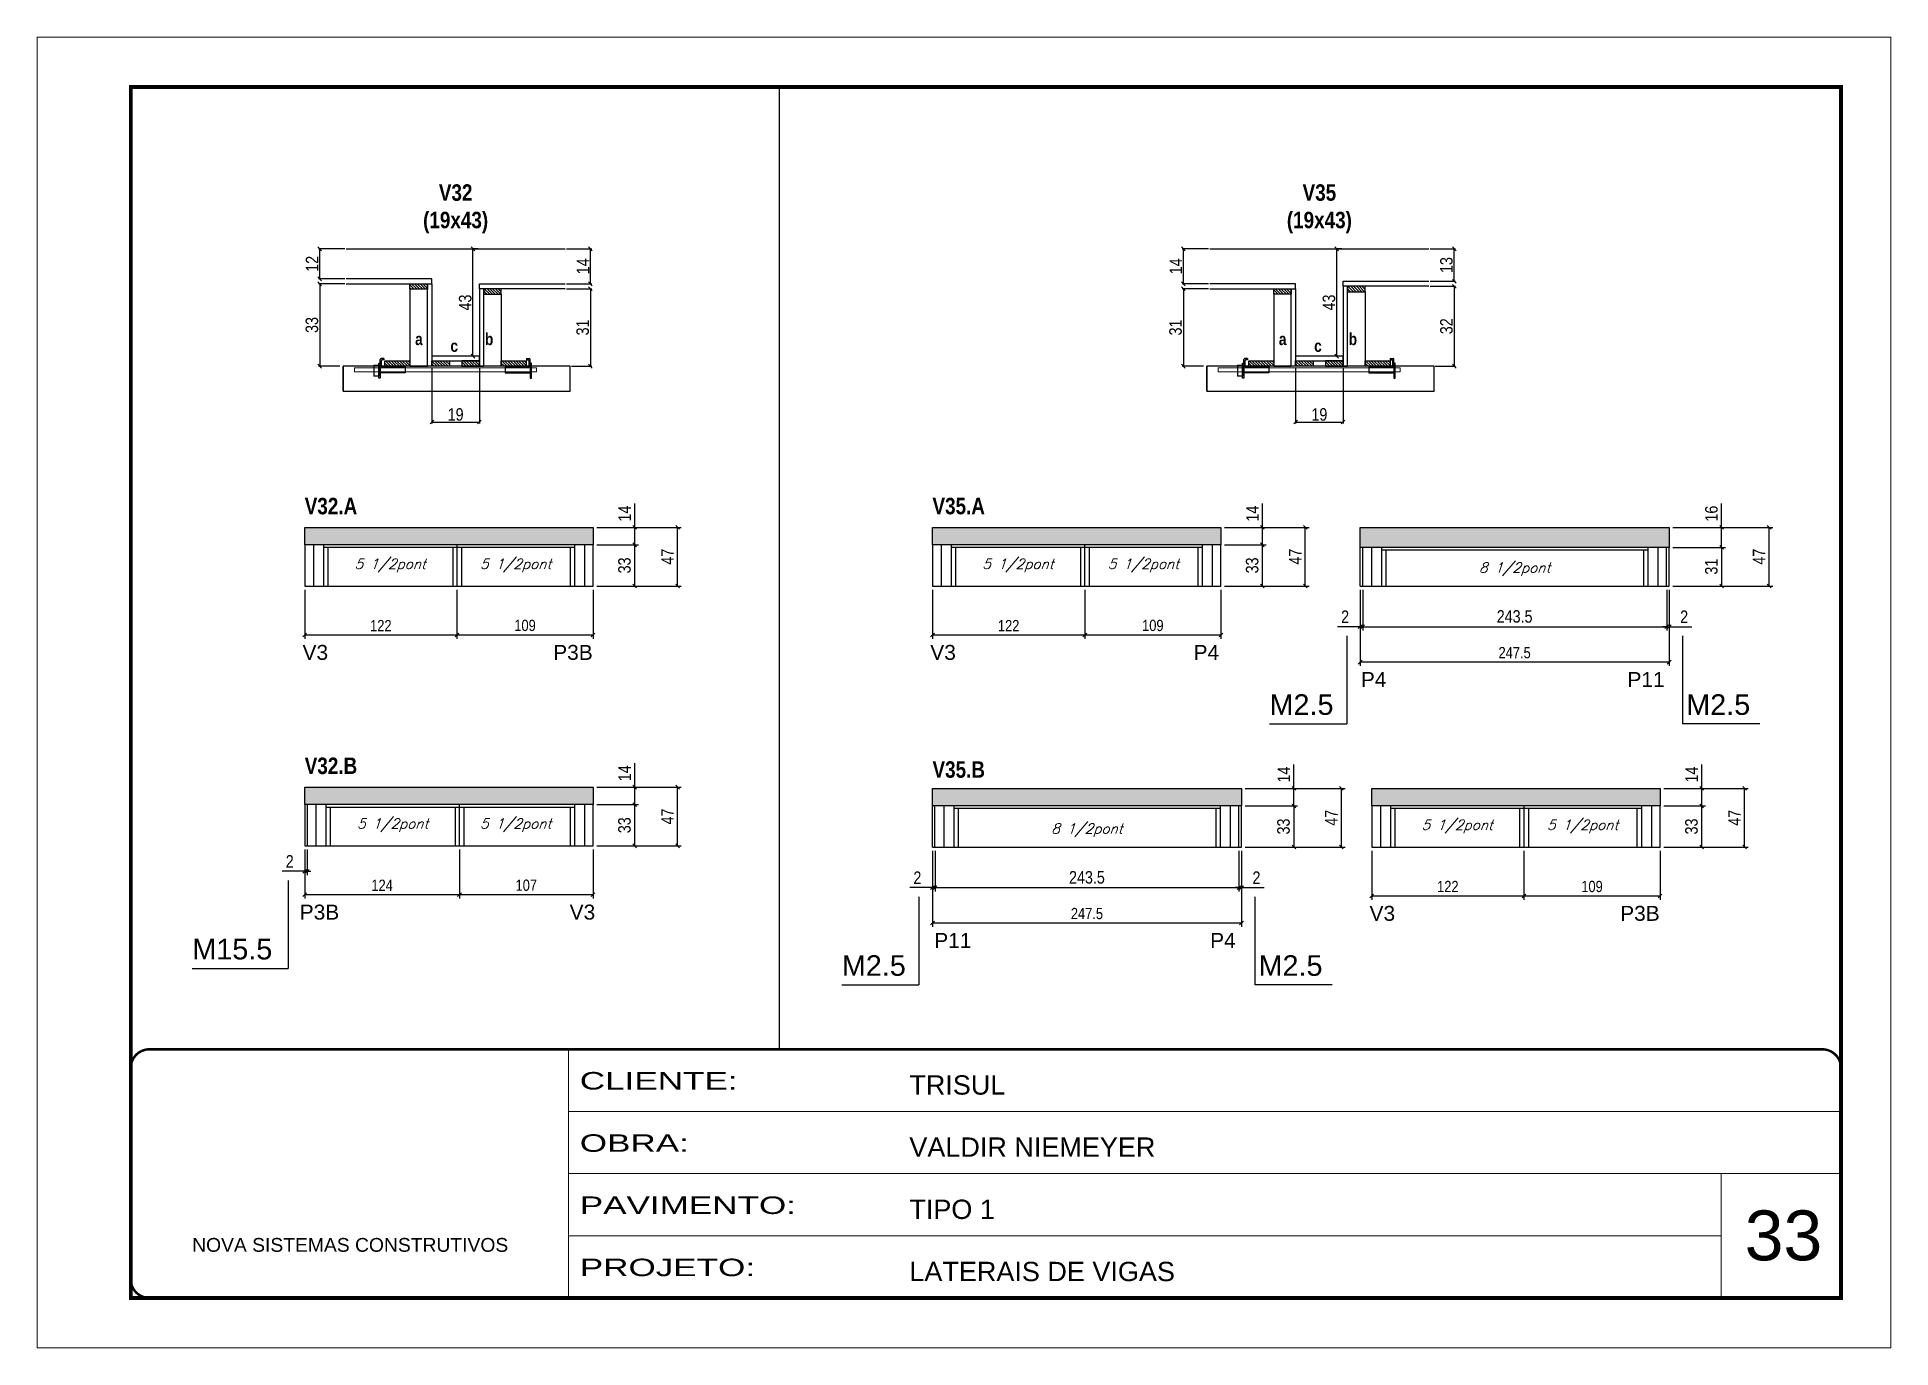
# Model space of a CAD drawing. Extents: x 3330 to 22105, y 1197 to 30204.
# Drawn here: x 3330 to 4815, y 19575 to 20625 of the extents above; entities that cross this region are included whole.
import ezdxf

# ---------------------------------------------------------------- set-up
doc = ezdxf.new("R2010")
doc.units = 0
doc.linetypes.add('CONTINUO', pattern=[0])
doc.linetypes.add('DASHED', pattern=[0.75, 0.5, -0.25])
for name, color, linetype in [('5', 5, 'Continuous'), ('barrote', 251, 'Continuous'), ('COTA', 241, 'Continuous'), ('detalhes', 4, 'Continuous'), ('NOMENCLATURA', 7, 'Continuous'), ('Painéis', 200, 'Continuous'), ('presilha', 1, 'Continuous'), ('SARR_2.2x10', 60, 'Continuous'), ('SARR_2.2x7', 40, 'Continuous'), ('SARR_3.5x7', 81, 'Continuous'), ('texto', 7, 'Continuous')]:
    doc.layers.add(name, color=color, linetype=linetype)
for name, color, linetype, lineweight in [('CARIMBO', 255, 'Continuous', 9), ('CONCRETO', 251, 'Continuous', 25), ('Folhas', 255, 'Continuous', 9), ('SARRAFO DE PRESSAO', 251, 'DASHED', 9), ('SCO-___-LAJ', 2, 'Continuous', 0)]:
    doc.layers.add(name, color=color, linetype=linetype, lineweight=lineweight)
doc.styles.add('ARIAL', font='arial.ttf')
doc.styles.add('COTA TECNICA', font='techl___.ttf', dxfattribs={"height": 10})
doc.styles.add('COTA TECNICA 2X', font='techl___.ttf', dxfattribs={"height": 10})
doc.styles.add('COTA TECNICA-50', font='techl___.ttf', dxfattribs={"height": 9})
doc.styles.add('Romans', font='romans.shx')
doc.styles.get("Standard").update_dxf_attribs({"font": 'arial.ttf'})
doc.styles.add('TECNICA', font='techb___.ttf', dxfattribs={"height": 10})
doc.styles.add('Tecnologia', font='')
doc.styles.get('Tecnologia').set_extended_font_data('Forgotten Futurist')
doc.dimstyles.new('COTA PAINEL-50', dxfattribs={"dimtxt": 9, "dimasz": 3, "dimexe": 3, "dimexo": 3, "dimgap": 3, "dimtad": 1, "dimdec": 1, "dimzin": 12, "dimdsep": 46, "dimtxsty": 'COTA TECNICA-50', "dimblk1": 'OBLIQUE', "dimblk2": 'OBLIQUE', "dimsah": 1, "dimcen": 0.9, "dimclrd": 4, "dimclre": 4, "dimclrt": 240, "dimadec": 1, "dimazin": 3, "dimtfac": 1, "dimtdec": 1, "dimtmove": 0, "dimatfit": 3, "dimfxl": 1, "dimtolj": 1, "dimtzin": 12, "dimarcsym": 0})
doc.dimstyles.new('PAINEL', dxfattribs={"dimtxt": 10, "dimasz": 3, "dimexe": 3, "dimexo": 3, "dimgap": 3, "dimtad": 1, "dimdec": 1, "dimzin": 12, "dimdsep": 46, "dimtxsty": 'COTA TECNICA', "dimblk1": 'OBLIQUE', "dimblk2": 'OBLIQUE', "dimsah": 1, "dimcen": 0.9, "dimclrd": 4, "dimclre": 4, "dimclrt": 240, "dimadec": 1, "dimazin": 3, "dimtfac": 1, "dimtdec": 1, "dimtmove": 0, "dimatfit": 3, "dimfxl": 1, "dimtolj": 1, "dimtzin": 12, "dimarcsym": 0})
doc.dimstyles.new('SECAO', dxfattribs={"dimscale": 0.333333, "dimtxt": 5, "dimasz": 9, "dimexe": 3, "dimexo": 3, "dimgap": 3, "dimtad": 1, "dimdec": 1, "dimlfac": 0.5, "dimzin": 12, "dimdsep": 46, "dimtxsty": 'COTA TECNICA 2X', "dimblk1": 'OBLIQUE', "dimblk2": 'OBLIQUE', "dimsah": 1, "dimcen": 0.9, "dimclrd": 4, "dimclre": 4, "dimclrt": 240, "dimadec": 1, "dimazin": 3, "dimtfac": 1, "dimtdec": 1, "dimtmove": 0, "dimatfit": 3, "dimfxl": 1, "dimtolj": 1, "dimtzin": 12, "dimarcsym": 0})

msp = doc.modelspace()

# ---------------------------------------------------------------- texts
at = {"layer": '5', "linetype": 'Continuous'}
for s, rotation, p in [('V3', 359.99996, (3542.37, 20125.65)), ('P3B', 359.99996, (3743.16, 20125.65)), ('V3', 359.99996, (4045.22, 20125.65)), ('P4', 359.99996, (4256.08, 20125.65)), ('P4', 0.00004, (4390.11, 20103.94)), ('P11', 0.00004, (4603.66, 20103.94)), ('P3B', 0.00004, (3540.1, 19917.61)), ('V3', 0.00004, (3756.32, 19917.61)), ('V3', 359.99996, (4397.07, 19916.62)), ('P3B', 359.99996, (4597.85, 19916.62)), ('P11', 359.99996, (4048.4, 19894.92)), ('P4', 359.99996, (4269.38, 19894.92))]:
    msp.add_text(s, height=12, rotation=rotation, dxfattribs=at).set_placement(p)
at = {"layer": 'CARIMBO', "style": 'ARIAL'}
msp.add_text('33', height=40, dxfattribs=at).set_placement((4697.59, 19644.67))
at = {"layer": 'detalhes', "style": 'TECNICA'}
for s, p in [('a', (3632.52, 20377.8)), ('c', (3660.82, 20372.37)), ('b', (3688.5, 20377.79)), ('a', (4324.41, 20377.8)), ('c', (4352.71, 20372.37)), ('b', (4380.38, 20377.79))]:
    msp.add_text(s, height=9.6, dxfattribs=at).set_placement(p)
at = {"layer": 'NOMENCLATURA', "style": 'TECNICA'}
for s, p in [('V32.A', (3544.13, 20242.27)), ('V35.A', (4046.98, 20242.27)), ('V32.B', (3544.13, 20034.24)), ('V35.B', (4046.98, 20031.24))]:
    msp.add_text(s, height=13.2, dxfattribs=at).set_placement(p)
at = {"layer": 'NOMENCLATURA', "linetype": 'Continuous'}
for s, p in [('M2.5', (4316.98, 20081.6)), ('M2.5', (4650.76, 20081.6)), ('M15.5', (3454.09, 19885.71)), ('M2.5', (3974.37, 19872.58)), ('M2.5', (4308.16, 19872.58))]:
    msp.add_text(s, height=16.5, dxfattribs=at).set_placement(p)
at = {"layer": 'NOMENCLATURA', "char_height": 13.2, "attachment_point": 2, "style": 'TECNICA'}
for s, insert in [('V32\\P(19x43)', (3665, 20506.6)), ('V35\\P(19x43)', (4356.89, 20506.6))]:
    msp.add_mtext_dynamic_manual_height_columns(s, width=300.2766, gutter_width=1, heights=[0], dxfattribs=dict(at, insert=insert))
at = {"layer": 'texto', "color": 2, "char_height": 8, "attachment_point": 5, "style": 'Romans'}
for s, insert in [('{\\Q19;\\C256;5 1/2pont}', (3612.63, 20201.25)), ('{\\Q19;\\C256;5 1/2pont}', (3713.13, 20201.25)), ('{\\Q19;\\C256;5 1/2pont}', (4115.48, 20201.25)), ('{\\Q19;\\C256;5 1/2pont}', (4215.98, 20201.25)), ('{\\Q19;\\C256;8 1/2pont}', (4513.33, 20198.25)), ('{\\Q19;\\C256;5 1/2pont}', (3614.63, 19993.22)), ('{\\Q19;\\C256;5 1/2pont}', (3713.13, 19993.22)), ('{\\Q19;\\C256;8 1/2pont}', (4170.73, 19989.23)), ('{\\Q19;\\C256;5 1/2pont}', (4467.32, 19992.23)), ('{\\Q19;\\C256;5 1/2pont}', (4567.82, 19992.23))]:
    msp.add_mtext(s, dxfattribs=dict(at, insert=insert))

# ---------------------------------------------------------------- blocks, each defined once
blk = doc.blocks.new('9999999999')
at = {"color": 30, "linetype": 'CONTINUO'}
for p, q in [((98564.6, 34230.2), (98564.6, 34429.4)), ((98564.6, 34379.6), (99584, 34379.6)), ((98564.6, 34329.8), (99488, 34329.8)), ((99584, 34329.8), (99488, 34329.8)), ((99488, 34329.8), (99488, 34230.2)), ((98564.6, 34280), (99488, 34280))]:
    blk.add_line(p, q, dxfattribs=at)
at = {"color": 30, "linetype": 'CONTINUO', "const_width": 2}
blk.add_lwpolyline([(99584, 34230.2), (99584, 34414.4, 0.414214), (99569, 34429.4), (98229, 34429.4, 0.414214), (98214, 34414.4), (98214, 34245.2, 0.414214), (98229, 34230.2), (99584, 34230.2)], format="xyb", dxfattribs=at)
at = {"layer": 'Folhas'}
blk.add_lwpolyline([(98139, 34190.2), (99624, 34190.2), (99624, 35240.2), (98139, 35240.2)], close=True, dxfattribs=at)
at = {"layer": 'Folhas', "color": 30, "const_width": 3}
blk.add_lwpolyline([(98214, 34230.2), (99584, 34230.2), (99584, 35200.2), (98214, 35200.2)], close=True, dxfattribs=at)
at = {"color": 7, "linetype": 'Continuous', "ltscale": 5, "style": 'ARIAL'}
for s, height, p in [('TRISUL', 15.48, (98837.7, 34393.1)), ('VALDIR NIEMEYER', 15.483, (98837.7, 34343.3)), ('TIPO 1', 15.48, (98837.7, 34293.5)), ('NOVA SISTEMAS CONSTRUTIVOS', 11.059, (98263.2, 34267.2)), ('LATERAIS DE VIGAS', 15.483, (98837.7, 34243.7))]:
    blk.add_text(s, height=height, dxfattribs=at).set_placement(p)
at = {"layer": 'Folhas', "color": 7, "style": 'Tecnologia', "width": 1.5}
for s, p in [('CLIENTE:', (98573.7, 34397.2)), ('OBRA:', (98573.7, 34347.3)), ('PAVIMENTO:', (98573.7, 34297.5)), ('PROJETO:', (98573.7, 34247.7))]:
    blk.add_text(s, height=14, dxfattribs=at).set_placement(p)
blk = doc.blocks.new('PRESILHA METÁLICA 1')
at = {"layer": 'presilha'}
for p, q in [((0, 13), (6, 13)), ((0, 13), (0, 0)), ((6, 0), (0, 0)), ((6, 15.5), (7.5, 15.5)), ((6, -2.5), (6, 15.5)), ((6, 13), (6, 0)), ((7.5, 10.6), (7.5, 19.9)), ((7.5, 15.5), (7.5, -2.5)), ((37.5, 4.1), (7.5, 4.1)), ((12, 21), (8.6, 21)), ((9, 11.6), (9, 18.9)), ((12, 19.5), (9.6, 19.5)), ((37.5, 11), (9.6, 11)), ((12, 21), (12, 19.5)), ((37.5, 11), (37.5, 4.1)), ((7.5, -2.5), (6, -2.5))]:
    blk.add_line(p, q, dxfattribs=at)
for centre, radius, start, end in [((8.6, 19.9), 1.14, 90, 180), ((9.6, 18.9), 0.57, 90, 180), ((9.6, 11.6), 0.57, 180, 270)]:
    blk.add_arc(centre, radius, start, end, dxfattribs=at)
blk = doc.blocks.new('PRESILHA METÁLICA 2')
at = {"layer": 'presilha'}
for p, q in [((-5.2, 23.5), (-5.2, 22)), ((-5.2, 23.5), (-1.9, 23.5)), ((-0.8, 14.6), (-0.8, 22.4)), ((-30.8, 13.5), (-30.8, 6.6)), ((-30.8, 13.5), (-2.8, 13.5)), ((-30.8, 6.6), (-0.8, 6.6)), ((-5.2, 22), (-2.8, 22)), ((-2.2, 14.1), (-2.2, 21.4)), ((0.8, 18), (-0.8, 18)), ((-0.8, 18), (-0.8, 0)), ((-0.8, 0), (0.8, 0)), ((0.8, 0), (0.8, 18))]:
    blk.add_line(p, q, dxfattribs=at)
for centre, radius, start, end in [((-1.9, 22.4), 1.14, 0, 90), ((-2.8, 21.4), 0.57, 0, 90), ((-2.8, 14.1), 0.57, 270, 0)]:
    blk.add_arc(centre, radius, start, end, dxfattribs=at)
blk = doc.blocks.new('_Oblique')
at = {"color": 0, "linetype": 'ByBlock', "lineweight": -2}
blk.add_line((-0.5, -0.5), (0.5, 0.5), dxfattribs=at)
blk = doc.blocks.new('*D2715')
at = {"layer": 'COTA', "color": 4, "lineweight": -2, "transparency": 16777216}
for p, q in [((3753.7, 20422.9), (3774, 20422.9)), ((3773, 20422.9), (3773, 20360.9)), ((3757.8, 20360.9), (3774, 20360.9))]:
    blk.add_line(p, q, dxfattribs=at)
at = {"layer": 'Defpoints', "color": 0, "transparency": 16777216}
for p in [(3752.7, 20422.9), (3756.8, 20360.9), (3773, 20360.9)]:
    blk.add_point(p, dxfattribs=at)
at = {"layer": 'COTA', "color": 4, "lineweight": -2, "transparency": 16777216, "xscale": 3, "yscale": 3, "zscale": 3}
for p, rotation in [((3773, 20422.9), 90), ((3773, 20360.9), 270)]:
    blk.add_blockref('_Oblique', p, dxfattribs=dict(at, rotation=rotation))
at = {"layer": 'COTA', "color": 240, "transparency": 16777216, "insert": (3766.8, 20391.9), "char_height": 10, "attachment_point": 5, "rotation": 90, "style": 'COTA TECNICA 2X'}
blk.add_mtext('\\A1;31', dxfattribs=at)
blk = doc.blocks.new('*D2716')
at = {"layer": 'COTA', "color": 4, "lineweight": -2, "transparency": 16777216}
for p, q in [((3753.7, 20454.9), (3774, 20454.9)), ((3773, 20426.9), (3773, 20454.9)), ((3753.7, 20426.9), (3774, 20426.9))]:
    blk.add_line(p, q, dxfattribs=at)
at = {"layer": 'Defpoints', "color": 0, "transparency": 16777216}
for p in [(3752.7, 20454.9), (3773, 20454.9), (3752.7, 20426.9)]:
    blk.add_point(p, dxfattribs=at)
at = {"layer": 'COTA', "color": 4, "lineweight": -2, "transparency": 16777216, "xscale": 3, "yscale": 3, "zscale": 3}
for p, rotation in [((3773, 20454.9), 90), ((3773, 20426.9), 270)]:
    blk.add_blockref('_Oblique', p, dxfattribs=dict(at, rotation=rotation))
at = {"layer": 'COTA', "color": 240, "transparency": 16777216, "insert": (3767, 20440.9), "char_height": 10, "attachment_point": 5, "rotation": 90, "style": 'COTA TECNICA 2X'}
blk.add_mtext('\\A1;14', dxfattribs=at)
blk = doc.blocks.new('*D2717')
at = {"layer": 'COTA', "color": 4, "lineweight": -2, "transparency": 16777216}
for p, q in [((3576.3, 20426.9), (3555.1, 20426.9)), ((3556.1, 20426.9), (3556.1, 20360.9)), ((3572.2, 20360.9), (3555.1, 20360.9))]:
    blk.add_line(p, q, dxfattribs=at)
at = {"layer": 'Defpoints', "color": 0, "transparency": 16777216}
for p in [(3577.3, 20426.9), (3556.1, 20360.9), (3573.2, 20360.9)]:
    blk.add_point(p, dxfattribs=at)
at = {"layer": 'COTA', "color": 4, "lineweight": -2, "transparency": 16777216, "xscale": 3, "yscale": 3, "zscale": 3}
for p, rotation in [((3556.1, 20426.9), 90), ((3556.1, 20360.9), 270)]:
    blk.add_blockref('_Oblique', p, dxfattribs=dict(at, rotation=rotation))
at = {"layer": 'COTA', "color": 240, "transparency": 16777216, "insert": (3549.9, 20393.9), "char_height": 10, "attachment_point": 5, "rotation": 90, "style": 'COTA TECNICA 2X'}
blk.add_mtext('\\A1;33', dxfattribs=at)
blk = doc.blocks.new('*D2718')
at = {"layer": 'COTA', "color": 4, "lineweight": -2, "transparency": 16777216}
for p, q in [((3683, 20454.9), (3677.9, 20454.9)), ((3678.9, 20368.9), (3678.9, 20454.9)), ((3683, 20368.9), (3677.9, 20368.9))]:
    blk.add_line(p, q, dxfattribs=at)
at = {"layer": 'Defpoints', "color": 0, "transparency": 16777216}
for p in [(3678.9, 20454.9), (3684, 20454.9), (3684, 20368.9)]:
    blk.add_point(p, dxfattribs=at)
at = {"layer": 'COTA', "color": 4, "lineweight": -2, "transparency": 16777216, "xscale": 3, "yscale": 3, "zscale": 3}
for p, rotation in [((3678.9, 20454.9), 90), ((3678.9, 20368.9), 270)]:
    blk.add_blockref('_Oblique', p, dxfattribs=dict(at, rotation=rotation))
at = {"layer": 'COTA', "color": 240, "transparency": 16777216, "insert": (3672.7, 20411.9), "char_height": 10, "attachment_point": 5, "rotation": 90, "style": 'COTA TECNICA 2X'}
blk.add_mtext('\\A1;43', dxfattribs=at)
blk = doc.blocks.new('*D2719')
at = {"layer": 'COTA', "color": 4, "lineweight": -2, "transparency": 16777216}
for p, q in [((3576.3, 20454.9), (3555.1, 20454.9)), ((3556.1, 20430.9), (3556.1, 20454.9)), ((3576.3, 20430.9), (3555.1, 20430.9))]:
    blk.add_line(p, q, dxfattribs=at)
at = {"layer": 'Defpoints', "color": 0, "transparency": 16777216}
for p in [(3556.1, 20454.9), (3577.3, 20454.9), (3577.3, 20430.9)]:
    blk.add_point(p, dxfattribs=at)
at = {"layer": 'COTA', "color": 4, "lineweight": -2, "transparency": 16777216, "xscale": 3, "yscale": 3, "zscale": 3}
for p, rotation in [((3556.1, 20454.9), 90), ((3556.1, 20430.9), 270)]:
    blk.add_blockref('_Oblique', p, dxfattribs=dict(at, rotation=rotation))
at = {"layer": 'COTA', "color": 240, "transparency": 16777216, "insert": (3550, 20442.9), "char_height": 10, "attachment_point": 5, "rotation": 90, "style": 'COTA TECNICA 2X'}
blk.add_mtext('\\A1;12', dxfattribs=at)
blk = doc.blocks.new('*D2720')
at = {"layer": 'COTA', "color": 4, "lineweight": -2, "transparency": 16777216}
for p, q in [((3646, 20359.9), (3646, 20315.1)), ((3684, 20359.9), (3684, 20315.1)), ((3646, 20316.1), (3684, 20316.1))]:
    blk.add_line(p, q, dxfattribs=at)
at = {"layer": 'Defpoints', "color": 0, "transparency": 16777216}
for p in [(3646, 20360.9), (3684, 20360.9), (3684, 20316.1)]:
    blk.add_point(p, dxfattribs=at)
at = {"layer": 'COTA', "color": 4, "lineweight": -2, "transparency": 16777216, "xscale": 3, "yscale": 3, "zscale": 3, "rotation": 180}
blk.add_blockref('_Oblique', (3646, 20316.1), dxfattribs=at)
at = {"layer": 'COTA', "color": 4, "lineweight": -2, "transparency": 16777216, "xscale": 3, "yscale": 3, "zscale": 3}
blk.add_blockref('_Oblique', (3684, 20316.1), dxfattribs=at)
at = {"layer": 'COTA', "color": 240, "transparency": 16777216, "insert": (3665, 20322.2), "char_height": 10, "attachment_point": 5, "style": 'COTA TECNICA 2X'}
blk.add_mtext('\\A1;19', dxfattribs=at)
blk = doc.blocks.new('*D2721')
at = {"layer": 'COTA', "color": 4, "linetype": 'ByBlock', "lineweight": -2, "transparency": 16777216}
for p, q in [((3666.1, 20181.8), (3666.1, 20142.5)), ((3775.1, 20181.8), (3775.1, 20142.5)), ((3775.1, 20145.5), (3666.1, 20145.5))]:
    blk.add_line(p, q, dxfattribs=at)
at = {"layer": 'Defpoints', "color": 0, "linetype": 'ByBlock', "transparency": 16777216}
for p in [(3666.1, 20184.8), (3775.1, 20184.8), (3666.1, 20145.5)]:
    blk.add_point(p, dxfattribs=at)
at = {"layer": 'COTA', "color": 4, "linetype": 'ByBlock', "lineweight": -2, "transparency": 16777216, "xscale": 3, "yscale": 3, "zscale": 3, "rotation": 180}
blk.add_blockref('_Oblique', (3666.1, 20145.5), dxfattribs=at)
at = {"layer": 'COTA', "color": 4, "linetype": 'ByBlock', "lineweight": -2, "transparency": 16777216, "xscale": 3, "yscale": 3, "zscale": 3}
blk.add_blockref('_Oblique', (3775.1, 20145.5), dxfattribs=at)
at = {"layer": 'COTA', "color": 240, "linetype": 'ByBlock', "transparency": 16777216, "insert": (3720.6, 20153.2), "char_height": 9, "attachment_point": 5, "style": 'COTA TECNICA-50'}
blk.add_mtext('\\A1;109', dxfattribs=at)
blk = doc.blocks.new('*D2722')
at = {"layer": 'COTA', "color": 4, "linetype": 'ByBlock', "lineweight": -2, "transparency": 16777216}
for p, q in [((3544.1, 20181.8), (3544.1, 20142.5)), ((3666.1, 20181.8), (3666.1, 20142.5)), ((3666.1, 20145.5), (3544.1, 20145.5))]:
    blk.add_line(p, q, dxfattribs=at)
at = {"layer": 'Defpoints', "color": 0, "linetype": 'ByBlock', "transparency": 16777216}
for p in [(3544.1, 20184.8), (3666.1, 20184.8), (3544.1, 20145.5)]:
    blk.add_point(p, dxfattribs=at)
at = {"layer": 'COTA', "color": 4, "linetype": 'ByBlock', "lineweight": -2, "transparency": 16777216, "xscale": 3, "yscale": 3, "zscale": 3, "rotation": 180}
blk.add_blockref('_Oblique', (3544.1, 20145.5), dxfattribs=at)
at = {"layer": 'COTA', "color": 4, "linetype": 'ByBlock', "lineweight": -2, "transparency": 16777216, "xscale": 3, "yscale": 3, "zscale": 3}
blk.add_blockref('_Oblique', (3666.1, 20145.5), dxfattribs=at)
at = {"layer": 'COTA', "color": 240, "linetype": 'ByBlock', "transparency": 16777216, "insert": (3605.1, 20153.1), "char_height": 9, "attachment_point": 5, "style": 'COTA TECNICA-50'}
blk.add_mtext('\\A1;122', dxfattribs=at)
blk = doc.blocks.new('*D2723')
at = {"layer": 'COTA', "color": 4, "linetype": 'ByBlock', "lineweight": -2, "transparency": 16777216}
for p, q in [((3778.1, 20217.8), (3811.5, 20217.8)), ((3808.5, 20184.8), (3808.5, 20217.8)), ((3778.1, 20184.8), (3811.5, 20184.8))]:
    blk.add_line(p, q, dxfattribs=at)
at = {"layer": 'Defpoints', "color": 0, "linetype": 'ByBlock', "transparency": 16777216}
for p in [(3775.1, 20217.8), (3808.5, 20217.8), (3775.1, 20184.8)]:
    blk.add_point(p, dxfattribs=at)
at = {"layer": 'COTA', "color": 4, "linetype": 'ByBlock', "lineweight": -2, "transparency": 16777216, "xscale": 3, "yscale": 3, "zscale": 3}
for p, rotation in [((3808.5, 20217.8), 90), ((3808.5, 20184.8), 270)]:
    blk.add_blockref('_Oblique', p, dxfattribs=dict(at, rotation=rotation))
at = {"layer": 'COTA', "color": 240, "linetype": 'ByBlock', "transparency": 16777216, "insert": (3800.3, 20201.3), "char_height": 10, "attachment_point": 5, "rotation": 90, "style": 'COTA TECNICA'}
blk.add_mtext('\\A1;33', dxfattribs=at)
blk = doc.blocks.new('*D2724')
at = {"layer": 'COTA', "color": 4, "linetype": 'ByBlock', "lineweight": -2, "transparency": 16777216}
for p, q in [((3778.1, 20231.8), (3845.8, 20231.8)), ((3842.8, 20184.8), (3842.8, 20231.8)), ((3778.1, 20184.8), (3845.8, 20184.8))]:
    blk.add_line(p, q, dxfattribs=at)
at = {"layer": 'Defpoints', "color": 0, "linetype": 'ByBlock', "transparency": 16777216}
for p in [(3775.1, 20231.8), (3842.8, 20231.8), (3775.1, 20184.8)]:
    blk.add_point(p, dxfattribs=at)
at = {"layer": 'COTA', "color": 4, "linetype": 'ByBlock', "lineweight": -2, "transparency": 16777216, "xscale": 3, "yscale": 3, "zscale": 3}
for p, rotation in [((3842.8, 20231.8), 90), ((3842.8, 20184.8), 270)]:
    blk.add_blockref('_Oblique', p, dxfattribs=dict(at, rotation=rotation))
at = {"layer": 'COTA', "color": 240, "linetype": 'ByBlock', "transparency": 16777216, "insert": (3834.7, 20208.3), "char_height": 10, "attachment_point": 5, "rotation": 90, "style": 'COTA TECNICA'}
blk.add_mtext('\\A1;47', dxfattribs=at)
blk = doc.blocks.new('*D2725')
at = {"layer": 'COTA', "color": 4, "linetype": 'ByBlock', "lineweight": -2, "transparency": 16777216}
for p, q in [((3808.5, 20231.8), (3808.5, 20250.9)), ((3778.1, 20231.8), (3811.5, 20231.8)), ((3808.5, 20217.8), (3808.5, 20231.8)), ((3778.1, 20217.8), (3811.5, 20217.8))]:
    blk.add_line(p, q, dxfattribs=at)
at = {"layer": 'Defpoints', "color": 0, "linetype": 'ByBlock', "transparency": 16777216}
for p in [(3775.1, 20231.8), (3808.5, 20231.8), (3775.1, 20217.8)]:
    blk.add_point(p, dxfattribs=at)
at = {"layer": 'COTA', "color": 4, "linetype": 'ByBlock', "lineweight": -2, "transparency": 16777216, "xscale": 3, "yscale": 3, "zscale": 3}
for p, rotation in [((3808.5, 20231.8), 90), ((3808.5, 20217.8), 270)]:
    blk.add_blockref('_Oblique', p, dxfattribs=dict(at, rotation=rotation))
at = {"layer": 'COTA', "color": 240, "linetype": 'ByBlock', "transparency": 16777216, "insert": (3800.4, 20242.8), "char_height": 10, "attachment_point": 5, "rotation": 90, "style": 'COTA TECNICA'}
blk.add_mtext('\\A1;14', dxfattribs=at)
blk = doc.blocks.new('*D2726')
at = {"layer": 'COTA', "color": 4, "linetype": 'ByBlock', "lineweight": -2, "transparency": 16777216}
for p, q in [((3668.1, 19973.7), (3668.1, 19934.5)), ((3775.1, 19973.7), (3775.1, 19934.5)), ((3775.1, 19937.5), (3668.1, 19937.5))]:
    blk.add_line(p, q, dxfattribs=at)
at = {"layer": 'Defpoints', "color": 0, "linetype": 'ByBlock', "transparency": 16777216}
for p in [(3668.1, 19976.7), (3775.1, 19976.7), (3668.1, 19937.5)]:
    blk.add_point(p, dxfattribs=at)
at = {"layer": 'COTA', "color": 4, "linetype": 'ByBlock', "lineweight": -2, "transparency": 16777216, "xscale": 3, "yscale": 3, "zscale": 3, "rotation": 180}
blk.add_blockref('_Oblique', (3668.1, 19937.5), dxfattribs=at)
at = {"layer": 'COTA', "color": 4, "linetype": 'ByBlock', "lineweight": -2, "transparency": 16777216, "xscale": 3, "yscale": 3, "zscale": 3}
blk.add_blockref('_Oblique', (3775.1, 19937.5), dxfattribs=at)
at = {"layer": 'COTA', "color": 240, "linetype": 'ByBlock', "transparency": 16777216, "insert": (3721.6, 19945.1), "char_height": 9, "attachment_point": 5, "style": 'COTA TECNICA-50'}
blk.add_mtext('\\A1;107', dxfattribs=at)
blk = doc.blocks.new('*D2727')
at = {"layer": 'COTA', "color": 4, "linetype": 'ByBlock', "lineweight": -2, "transparency": 16777216}
for p, q in [((3544.1, 19973.7), (3544.1, 19934.5)), ((3668.1, 19973.7), (3668.1, 19934.5)), ((3668.1, 19937.5), (3544.1, 19937.5))]:
    blk.add_line(p, q, dxfattribs=at)
at = {"layer": 'Defpoints', "color": 0, "linetype": 'ByBlock', "transparency": 16777216}
for p in [(3544.1, 19976.7), (3668.1, 19976.7), (3544.1, 19937.5)]:
    blk.add_point(p, dxfattribs=at)
at = {"layer": 'COTA', "color": 4, "linetype": 'ByBlock', "lineweight": -2, "transparency": 16777216, "xscale": 3, "yscale": 3, "zscale": 3, "rotation": 180}
blk.add_blockref('_Oblique', (3544.1, 19937.5), dxfattribs=at)
at = {"layer": 'COTA', "color": 4, "linetype": 'ByBlock', "lineweight": -2, "transparency": 16777216, "xscale": 3, "yscale": 3, "zscale": 3}
blk.add_blockref('_Oblique', (3668.1, 19937.5), dxfattribs=at)
at = {"layer": 'COTA', "color": 240, "linetype": 'ByBlock', "transparency": 16777216, "insert": (3606.1, 19945.1), "char_height": 9, "attachment_point": 5, "style": 'COTA TECNICA-50'}
blk.add_mtext('\\A1;124', dxfattribs=at)
blk = doc.blocks.new('*D2728')
at = {"layer": 'COTA', "color": 4, "linetype": 'ByBlock', "lineweight": -2, "transparency": 16777216}
for p, q in [((3778.1, 20009.7), (3811.5, 20009.7)), ((3808.5, 19976.7), (3808.5, 20009.7)), ((3778.1, 19976.7), (3811.5, 19976.7))]:
    blk.add_line(p, q, dxfattribs=at)
at = {"layer": 'Defpoints', "color": 0, "linetype": 'ByBlock', "transparency": 16777216}
for p in [(3775.1, 20009.7), (3808.5, 20009.7), (3775.1, 19976.7)]:
    blk.add_point(p, dxfattribs=at)
at = {"layer": 'COTA', "color": 4, "linetype": 'ByBlock', "lineweight": -2, "transparency": 16777216, "xscale": 3, "yscale": 3, "zscale": 3}
for p, rotation in [((3808.5, 20009.7), 90), ((3808.5, 19976.7), 270)]:
    blk.add_blockref('_Oblique', p, dxfattribs=dict(at, rotation=rotation))
at = {"layer": 'COTA', "color": 240, "linetype": 'ByBlock', "transparency": 16777216, "insert": (3800.3, 19993.2), "char_height": 10, "attachment_point": 5, "rotation": 90, "style": 'COTA TECNICA'}
blk.add_mtext('\\A1;33', dxfattribs=at)
blk = doc.blocks.new('*D2729')
at = {"layer": 'COTA', "color": 4, "linetype": 'ByBlock', "lineweight": -2, "transparency": 16777216}
for p, q in [((3778.1, 20023.7), (3845.8, 20023.7)), ((3842.8, 19976.7), (3842.8, 20023.7)), ((3778.1, 19976.7), (3845.8, 19976.7))]:
    blk.add_line(p, q, dxfattribs=at)
at = {"layer": 'Defpoints', "color": 0, "linetype": 'ByBlock', "transparency": 16777216}
for p in [(3775.1, 20023.7), (3842.8, 20023.7), (3775.1, 19976.7)]:
    blk.add_point(p, dxfattribs=at)
at = {"layer": 'COTA', "color": 4, "linetype": 'ByBlock', "lineweight": -2, "transparency": 16777216, "xscale": 3, "yscale": 3, "zscale": 3}
for p, rotation in [((3842.8, 20023.7), 90), ((3842.8, 19976.7), 270)]:
    blk.add_blockref('_Oblique', p, dxfattribs=dict(at, rotation=rotation))
at = {"layer": 'COTA', "color": 240, "linetype": 'ByBlock', "transparency": 16777216, "insert": (3834.7, 20000.2), "char_height": 10, "attachment_point": 5, "rotation": 90, "style": 'COTA TECNICA'}
blk.add_mtext('\\A1;47', dxfattribs=at)
blk = doc.blocks.new('*D2730')
at = {"layer": 'COTA', "color": 4, "linetype": 'ByBlock', "lineweight": -2, "transparency": 16777216}
for p, q in [((3808.5, 20023.7), (3808.5, 20042.8)), ((3778.1, 20023.7), (3811.5, 20023.7)), ((3808.5, 20009.7), (3808.5, 20023.7)), ((3778.1, 20009.7), (3811.5, 20009.7))]:
    blk.add_line(p, q, dxfattribs=at)
at = {"layer": 'Defpoints', "color": 0, "linetype": 'ByBlock', "transparency": 16777216}
for p in [(3775.1, 20023.7), (3808.5, 20023.7), (3775.1, 20009.7)]:
    blk.add_point(p, dxfattribs=at)
at = {"layer": 'COTA', "color": 4, "linetype": 'ByBlock', "lineweight": -2, "transparency": 16777216, "xscale": 3, "yscale": 3, "zscale": 3}
for p, rotation in [((3808.5, 20023.7), 90), ((3808.5, 20009.7), 270)]:
    blk.add_blockref('_Oblique', p, dxfattribs=dict(at, rotation=rotation))
at = {"layer": 'COTA', "color": 240, "linetype": 'ByBlock', "transparency": 16777216, "insert": (3800.4, 20034.8), "char_height": 10, "attachment_point": 5, "rotation": 90, "style": 'COTA TECNICA'}
blk.add_mtext('\\A1;14', dxfattribs=at)
blk = doc.blocks.new('*D2731')
at = {"layer": 'COTA', "color": 4, "linetype": 'ByBlock', "lineweight": -2, "transparency": 16777216}
for p, q in [((3544.1, 19973.7), (3544.1, 19953.3)), ((3546.1, 19973.7), (3546.1, 19953.3)), ((3544.1, 19956.3), (3526, 19956.3)), ((3546.1, 19956.3), (3544.1, 19956.3)), ((3546.1, 19956.3), (3549.1, 19956.3))]:
    blk.add_line(p, q, dxfattribs=at)
at = {"layer": 'Defpoints', "color": 0, "linetype": 'ByBlock', "transparency": 16777216}
for p in [(3544.1, 19976.7), (3546.1, 19976.7), (3544.1, 19956.3)]:
    blk.add_point(p, dxfattribs=at)
at = {"layer": 'COTA', "color": 4, "linetype": 'ByBlock', "lineweight": -2, "transparency": 16777216, "xscale": 3, "yscale": 3, "zscale": 3}
blk.add_blockref('_Oblique', (3544.1, 19956.3), dxfattribs=at)
at = {"layer": 'COTA', "color": 4, "linetype": 'ByBlock', "lineweight": -2, "transparency": 16777216, "xscale": 3, "yscale": 3, "zscale": 3, "rotation": 180}
blk.add_blockref('_Oblique', (3546.1, 19956.3), dxfattribs=at)
at = {"layer": 'COTA', "color": 240, "linetype": 'ByBlock', "transparency": 16777216, "insert": (3532.1, 19964.3), "char_height": 10, "attachment_point": 5, "style": 'COTA TECNICA'}
blk.add_mtext('\\A1;2', dxfattribs=at)
blk = doc.blocks.new('*D2774')
at = {"layer": 'COTA', "color": 4, "lineweight": -2, "transparency": 16777216}
for p, q in [((4445.6, 20424.9), (4465.9, 20424.9)), ((4464.9, 20424.9), (4464.9, 20360.9)), ((4449.7, 20360.9), (4465.9, 20360.9))]:
    blk.add_line(p, q, dxfattribs=at)
at = {"layer": 'Defpoints', "color": 0, "transparency": 16777216}
for p in [(4444.6, 20424.9), (4448.7, 20360.9), (4464.9, 20360.9)]:
    blk.add_point(p, dxfattribs=at)
at = {"layer": 'COTA', "color": 4, "lineweight": -2, "transparency": 16777216, "xscale": 3, "yscale": 3, "zscale": 3}
for p, rotation in [((4464.9, 20424.9), 90), ((4464.9, 20360.9), 270)]:
    blk.add_blockref('_Oblique', p, dxfattribs=dict(at, rotation=rotation))
at = {"layer": 'COTA', "color": 240, "transparency": 16777216, "insert": (4458.7, 20392.9), "char_height": 10, "attachment_point": 5, "rotation": 90, "style": 'COTA TECNICA 2X'}
blk.add_mtext('\\A1;32', dxfattribs=at)
blk = doc.blocks.new('*D2775')
at = {"layer": 'COTA', "color": 4, "lineweight": -2, "transparency": 16777216}
for p, q in [((4445.6, 20454.9), (4465.9, 20454.9)), ((4464.9, 20428.9), (4464.9, 20454.9)), ((4445.6, 20428.9), (4465.9, 20428.9))]:
    blk.add_line(p, q, dxfattribs=at)
at = {"layer": 'Defpoints', "color": 0, "transparency": 16777216}
for p in [(4444.6, 20454.9), (4464.9, 20454.9), (4444.6, 20428.9)]:
    blk.add_point(p, dxfattribs=at)
at = {"layer": 'COTA', "color": 4, "lineweight": -2, "transparency": 16777216, "xscale": 3, "yscale": 3, "zscale": 3}
for p, rotation in [((4464.9, 20454.9), 90), ((4464.9, 20428.9), 270)]:
    blk.add_blockref('_Oblique', p, dxfattribs=dict(at, rotation=rotation))
at = {"layer": 'COTA', "color": 240, "transparency": 16777216, "insert": (4458.7, 20441.9), "char_height": 10, "attachment_point": 5, "rotation": 90, "style": 'COTA TECNICA 2X'}
blk.add_mtext('\\A1;13', dxfattribs=at)
blk = doc.blocks.new('*D2776')
at = {"layer": 'COTA', "color": 4, "lineweight": -2, "transparency": 16777216}
for p, q in [((4268.2, 20422.9), (4247, 20422.9)), ((4248, 20422.9), (4248, 20360.9)), ((4264.1, 20360.9), (4247, 20360.9))]:
    blk.add_line(p, q, dxfattribs=at)
at = {"layer": 'Defpoints', "color": 0, "transparency": 16777216}
for p in [(4269.2, 20422.9), (4248, 20360.9), (4265.1, 20360.9)]:
    blk.add_point(p, dxfattribs=at)
at = {"layer": 'COTA', "color": 4, "lineweight": -2, "transparency": 16777216, "xscale": 3, "yscale": 3, "zscale": 3}
for p, rotation in [((4248, 20422.9), 90), ((4248, 20360.9), 270)]:
    blk.add_blockref('_Oblique', p, dxfattribs=dict(at, rotation=rotation))
at = {"layer": 'COTA', "color": 240, "transparency": 16777216, "insert": (4241.7, 20391.9), "char_height": 10, "attachment_point": 5, "rotation": 90, "style": 'COTA TECNICA 2X'}
blk.add_mtext('\\A1;31', dxfattribs=at)
blk = doc.blocks.new('*D2777')
at = {"layer": 'COTA', "color": 4, "lineweight": -2, "transparency": 16777216}
for p, q in [((4374.9, 20454.9), (4369.8, 20454.9)), ((4370.8, 20368.9), (4370.8, 20454.9)), ((4374.9, 20368.9), (4369.8, 20368.9))]:
    blk.add_line(p, q, dxfattribs=at)
at = {"layer": 'Defpoints', "color": 0, "transparency": 16777216}
for p in [(4370.8, 20454.9), (4375.9, 20454.9), (4375.9, 20368.9)]:
    blk.add_point(p, dxfattribs=at)
at = {"layer": 'COTA', "color": 4, "lineweight": -2, "transparency": 16777216, "xscale": 3, "yscale": 3, "zscale": 3}
for p, rotation in [((4370.8, 20454.9), 90), ((4370.8, 20368.9), 270)]:
    blk.add_blockref('_Oblique', p, dxfattribs=dict(at, rotation=rotation))
at = {"layer": 'COTA', "color": 240, "transparency": 16777216, "insert": (4364.6, 20411.9), "char_height": 10, "attachment_point": 5, "rotation": 90, "style": 'COTA TECNICA 2X'}
blk.add_mtext('\\A1;43', dxfattribs=at)
blk = doc.blocks.new('*D2778')
at = {"layer": 'COTA', "color": 4, "lineweight": -2, "transparency": 16777216}
for p, q in [((4268.2, 20454.9), (4247, 20454.9)), ((4248, 20426.9), (4248, 20454.9)), ((4268.2, 20426.9), (4247, 20426.9))]:
    blk.add_line(p, q, dxfattribs=at)
at = {"layer": 'Defpoints', "color": 0, "transparency": 16777216}
for p in [(4248, 20454.9), (4269.2, 20454.9), (4269.2, 20426.9)]:
    blk.add_point(p, dxfattribs=at)
at = {"layer": 'COTA', "color": 4, "lineweight": -2, "transparency": 16777216, "xscale": 3, "yscale": 3, "zscale": 3}
for p, rotation in [((4248, 20454.9), 90), ((4248, 20426.9), 270)]:
    blk.add_blockref('_Oblique', p, dxfattribs=dict(at, rotation=rotation))
at = {"layer": 'COTA', "color": 240, "transparency": 16777216, "insert": (4241.9, 20440.9), "char_height": 10, "attachment_point": 5, "rotation": 90, "style": 'COTA TECNICA 2X'}
blk.add_mtext('\\A1;14', dxfattribs=at)
blk = doc.blocks.new('*D2779')
at = {"layer": 'COTA', "color": 4, "lineweight": -2, "transparency": 16777216}
for p, q in [((4337.9, 20359.9), (4337.9, 20315.1)), ((4375.9, 20359.9), (4375.9, 20315.1)), ((4337.9, 20316.1), (4375.9, 20316.1))]:
    blk.add_line(p, q, dxfattribs=at)
at = {"layer": 'Defpoints', "color": 0, "transparency": 16777216}
for p in [(4337.9, 20360.9), (4375.9, 20360.9), (4375.9, 20316.1)]:
    blk.add_point(p, dxfattribs=at)
at = {"layer": 'COTA', "color": 4, "lineweight": -2, "transparency": 16777216, "xscale": 3, "yscale": 3, "zscale": 3, "rotation": 180}
blk.add_blockref('_Oblique', (4337.9, 20316.1), dxfattribs=at)
at = {"layer": 'COTA', "color": 4, "lineweight": -2, "transparency": 16777216, "xscale": 3, "yscale": 3, "zscale": 3}
blk.add_blockref('_Oblique', (4375.9, 20316.1), dxfattribs=at)
at = {"layer": 'COTA', "color": 240, "transparency": 16777216, "insert": (4356.9, 20322.2), "char_height": 10, "attachment_point": 5, "style": 'COTA TECNICA 2X'}
blk.add_mtext('\\A1;19', dxfattribs=at)
blk = doc.blocks.new('*D2812')
at = {"layer": 'COTA', "color": 4, "linetype": 'ByBlock', "lineweight": -2, "transparency": 16777216}
for p, q in [((4389.6, 20181.8), (4389.6, 20120.8)), ((4637.1, 20181.8), (4637.1, 20120.8)), ((4637.1, 20123.8), (4389.6, 20123.8))]:
    blk.add_line(p, q, dxfattribs=at)
at = {"layer": 'Defpoints', "color": 0, "linetype": 'ByBlock', "transparency": 16777216}
for p in [(4389.6, 20184.8), (4637.1, 20184.8), (4389.6, 20123.8)]:
    blk.add_point(p, dxfattribs=at)
at = {"layer": 'COTA', "color": 4, "linetype": 'ByBlock', "lineweight": -2, "transparency": 16777216, "xscale": 3, "yscale": 3, "zscale": 3, "rotation": 180}
blk.add_blockref('_Oblique', (4389.6, 20123.8), dxfattribs=at)
at = {"layer": 'COTA', "color": 4, "linetype": 'ByBlock', "lineweight": -2, "transparency": 16777216, "xscale": 3, "yscale": 3, "zscale": 3}
blk.add_blockref('_Oblique', (4637.1, 20123.8), dxfattribs=at)
at = {"layer": 'COTA', "color": 240, "linetype": 'ByBlock', "transparency": 16777216, "insert": (4513.3, 20131.4), "char_height": 9, "attachment_point": 5, "style": 'COTA TECNICA-50'}
blk.add_mtext('\\A1;247.5', dxfattribs=at)
blk = doc.blocks.new('*D2813')
at = {"layer": 'COTA', "color": 4, "linetype": 'ByBlock', "lineweight": -2, "transparency": 16777216}
for p, q in [((4391.6, 20181.8), (4391.6, 20149.2)), ((4635.1, 20181.8), (4635.1, 20149.2)), ((4391.6, 20152.2), (4635.1, 20152.2))]:
    blk.add_line(p, q, dxfattribs=at)
at = {"layer": 'Defpoints', "color": 0, "linetype": 'ByBlock', "transparency": 16777216}
for p in [(4391.6, 20184.8), (4635.1, 20184.8), (4635.1, 20152.2)]:
    blk.add_point(p, dxfattribs=at)
at = {"layer": 'COTA', "color": 4, "linetype": 'ByBlock', "lineweight": -2, "transparency": 16777216, "xscale": 3, "yscale": 3, "zscale": 3, "rotation": 180}
blk.add_blockref('_Oblique', (4391.6, 20152.2), dxfattribs=at)
at = {"layer": 'COTA', "color": 4, "linetype": 'ByBlock', "lineweight": -2, "transparency": 16777216, "xscale": 3, "yscale": 3, "zscale": 3}
blk.add_blockref('_Oblique', (4635.1, 20152.2), dxfattribs=at)
at = {"layer": 'COTA', "color": 240, "linetype": 'ByBlock', "transparency": 16777216, "insert": (4513.3, 20160.4), "char_height": 10, "attachment_point": 5, "style": 'COTA TECNICA'}
blk.add_mtext('\\A1;243.5', dxfattribs=at)
blk = doc.blocks.new('*D2814')
at = {"layer": 'COTA', "color": 4, "linetype": 'ByBlock', "lineweight": -2, "transparency": 16777216}
for p, q in [((4635.1, 20181.8), (4635.1, 20149.2)), ((4637.1, 20181.8), (4637.1, 20149.2)), ((4635.1, 20152.2), (4632.1, 20152.2)), ((4635.1, 20152.2), (4637.1, 20152.2)), ((4637.1, 20152.2), (4655.2, 20152.2))]:
    blk.add_line(p, q, dxfattribs=at)
at = {"layer": 'Defpoints', "color": 0, "linetype": 'ByBlock', "transparency": 16777216}
for p in [(4635.1, 20184.8), (4637.1, 20184.8), (4637.1, 20152.2)]:
    blk.add_point(p, dxfattribs=at)
at = {"layer": 'COTA', "color": 4, "linetype": 'ByBlock', "lineweight": -2, "transparency": 16777216, "xscale": 3, "yscale": 3, "zscale": 3}
blk.add_blockref('_Oblique', (4635.1, 20152.2), dxfattribs=at)
at = {"layer": 'COTA', "color": 4, "linetype": 'ByBlock', "lineweight": -2, "transparency": 16777216, "xscale": 3, "yscale": 3, "zscale": 3, "rotation": 180}
blk.add_blockref('_Oblique', (4637.1, 20152.2), dxfattribs=at)
at = {"layer": 'COTA', "color": 240, "linetype": 'ByBlock', "transparency": 16777216, "insert": (4649.1, 20160.2), "char_height": 10, "attachment_point": 5, "style": 'COTA TECNICA'}
blk.add_mtext('\\A1;2', dxfattribs=at)
blk = doc.blocks.new('*D2815')
at = {"layer": 'COTA', "color": 4, "linetype": 'ByBlock', "lineweight": -2, "transparency": 16777216}
for p, q in [((4389.6, 20181.8), (4389.6, 20149.2)), ((4391.6, 20181.8), (4391.6, 20149.2)), ((4389.6, 20152.2), (4371.5, 20152.2)), ((4391.6, 20152.2), (4389.6, 20152.2)), ((4391.6, 20152.2), (4394.6, 20152.2))]:
    blk.add_line(p, q, dxfattribs=at)
at = {"layer": 'Defpoints', "color": 0, "linetype": 'ByBlock', "transparency": 16777216}
for p in [(4389.6, 20184.8), (4391.6, 20184.8), (4389.6, 20152.2)]:
    blk.add_point(p, dxfattribs=at)
at = {"layer": 'COTA', "color": 4, "linetype": 'ByBlock', "lineweight": -2, "transparency": 16777216, "xscale": 3, "yscale": 3, "zscale": 3}
blk.add_blockref('_Oblique', (4389.6, 20152.2), dxfattribs=at)
at = {"layer": 'COTA', "color": 4, "linetype": 'ByBlock', "lineweight": -2, "transparency": 16777216, "xscale": 3, "yscale": 3, "zscale": 3, "rotation": 180}
blk.add_blockref('_Oblique', (4391.6, 20152.2), dxfattribs=at)
at = {"layer": 'COTA', "color": 240, "linetype": 'ByBlock', "transparency": 16777216, "insert": (4377.5, 20160.2), "char_height": 10, "attachment_point": 5, "style": 'COTA TECNICA'}
blk.add_mtext('\\A1;2', dxfattribs=at)
blk = doc.blocks.new('*D2816')
at = {"layer": 'COTA', "color": 4, "linetype": 'ByBlock', "lineweight": -2, "transparency": 16777216}
for p, q in [((4640.1, 20215.8), (4682.1, 20215.8)), ((4679.1, 20215.8), (4679.1, 20184.8)), ((4640.1, 20184.8), (4682.1, 20184.8))]:
    blk.add_line(p, q, dxfattribs=at)
at = {"layer": 'Defpoints', "color": 0, "linetype": 'ByBlock', "transparency": 16777216}
for p in [(4637.1, 20215.8), (4637.1, 20184.8), (4679.1, 20184.8)]:
    blk.add_point(p, dxfattribs=at)
at = {"layer": 'COTA', "color": 4, "linetype": 'ByBlock', "lineweight": -2, "transparency": 16777216, "xscale": 3, "yscale": 3, "zscale": 3}
for p, rotation in [((4679.1, 20215.8), 90), ((4679.1, 20184.8), 270)]:
    blk.add_blockref('_Oblique', p, dxfattribs=dict(at, rotation=rotation))
at = {"layer": 'COTA', "color": 240, "linetype": 'ByBlock', "transparency": 16777216, "insert": (4670.9, 20200.3), "char_height": 10, "attachment_point": 5, "rotation": 90, "style": 'COTA TECNICA'}
blk.add_mtext('\\A1;31', dxfattribs=at)
blk = doc.blocks.new('*D2817')
at = {"layer": 'COTA', "color": 4, "linetype": 'ByBlock', "lineweight": -2, "transparency": 16777216}
for p, q in [((4679.1, 20231.8), (4679.1, 20250.8)), ((4640.1, 20231.8), (4682.1, 20231.8)), ((4679.1, 20215.8), (4679.1, 20231.8)), ((4640.1, 20215.8), (4682.1, 20215.8))]:
    blk.add_line(p, q, dxfattribs=at)
at = {"layer": 'Defpoints', "color": 0, "linetype": 'ByBlock', "transparency": 16777216}
for p in [(4637.1, 20231.8), (4679.1, 20231.8), (4637.1, 20215.8)]:
    blk.add_point(p, dxfattribs=at)
at = {"layer": 'COTA', "color": 4, "linetype": 'ByBlock', "lineweight": -2, "transparency": 16777216, "xscale": 3, "yscale": 3, "zscale": 3}
for p, rotation in [((4679.1, 20231.8), 90), ((4679.1, 20215.8), 270)]:
    blk.add_blockref('_Oblique', p, dxfattribs=dict(at, rotation=rotation))
at = {"layer": 'COTA', "color": 240, "linetype": 'ByBlock', "transparency": 16777216, "insert": (4671, 20242.8), "char_height": 10, "attachment_point": 5, "rotation": 90, "style": 'COTA TECNICA'}
blk.add_mtext('\\A1;16', dxfattribs=at)
blk = doc.blocks.new('*D2818')
at = {"layer": 'COTA', "color": 4, "linetype": 'ByBlock', "lineweight": -2, "transparency": 16777216}
for p, q in [((4640.1, 20231.8), (4720.2, 20231.8)), ((4717.2, 20184.8), (4717.2, 20231.8)), ((4640.1, 20184.8), (4720.2, 20184.8))]:
    blk.add_line(p, q, dxfattribs=at)
at = {"layer": 'Defpoints', "color": 0, "linetype": 'ByBlock', "transparency": 16777216}
for p in [(4637.1, 20231.8), (4717.2, 20231.8), (4637.1, 20184.8)]:
    blk.add_point(p, dxfattribs=at)
at = {"layer": 'COTA', "color": 4, "linetype": 'ByBlock', "lineweight": -2, "transparency": 16777216, "xscale": 3, "yscale": 3, "zscale": 3}
for p, rotation in [((4717.2, 20231.8), 90), ((4717.2, 20184.8), 270)]:
    blk.add_blockref('_Oblique', p, dxfattribs=dict(at, rotation=rotation))
at = {"layer": 'COTA', "color": 240, "linetype": 'ByBlock', "transparency": 16777216, "insert": (4709.1, 20208.3), "char_height": 10, "attachment_point": 5, "rotation": 90, "style": 'COTA TECNICA'}
blk.add_mtext('\\A1;47', dxfattribs=at)
blk = doc.blocks.new('*D2819')
at = {"layer": 'COTA', "color": 4, "linetype": 'ByBlock', "lineweight": -2, "transparency": 16777216}
for p, q in [((4047, 19972.7), (4047, 19911.8)), ((4294.5, 19972.7), (4294.5, 19911.8)), ((4294.5, 19914.8), (4047, 19914.8))]:
    blk.add_line(p, q, dxfattribs=at)
at = {"layer": 'Defpoints', "color": 0, "linetype": 'ByBlock', "transparency": 16777216}
for p in [(4047, 19975.7), (4294.5, 19975.7), (4047, 19914.8)]:
    blk.add_point(p, dxfattribs=at)
at = {"layer": 'COTA', "color": 4, "linetype": 'ByBlock', "lineweight": -2, "transparency": 16777216, "xscale": 3, "yscale": 3, "zscale": 3, "rotation": 180}
blk.add_blockref('_Oblique', (4047, 19914.8), dxfattribs=at)
at = {"layer": 'COTA', "color": 4, "linetype": 'ByBlock', "lineweight": -2, "transparency": 16777216, "xscale": 3, "yscale": 3, "zscale": 3}
blk.add_blockref('_Oblique', (4294.5, 19914.8), dxfattribs=at)
at = {"layer": 'COTA', "color": 240, "linetype": 'ByBlock', "transparency": 16777216, "insert": (4170.7, 19922.4), "char_height": 9, "attachment_point": 5, "style": 'COTA TECNICA-50'}
blk.add_mtext('\\A1;247.5', dxfattribs=at)
blk = doc.blocks.new('*D2820')
at = {"layer": 'COTA', "color": 4, "linetype": 'ByBlock', "lineweight": -2, "transparency": 16777216}
for p, q in [((4049, 19972.7), (4049, 19940.2)), ((4292.5, 19972.7), (4292.5, 19940.2)), ((4049, 19943.2), (4292.5, 19943.2))]:
    blk.add_line(p, q, dxfattribs=at)
at = {"layer": 'Defpoints', "color": 0, "linetype": 'ByBlock', "transparency": 16777216}
for p in [(4049, 19975.7), (4292.5, 19975.7), (4292.5, 19943.2)]:
    blk.add_point(p, dxfattribs=at)
at = {"layer": 'COTA', "color": 4, "linetype": 'ByBlock', "lineweight": -2, "transparency": 16777216, "xscale": 3, "yscale": 3, "zscale": 3, "rotation": 180}
blk.add_blockref('_Oblique', (4049, 19943.2), dxfattribs=at)
at = {"layer": 'COTA', "color": 4, "linetype": 'ByBlock', "lineweight": -2, "transparency": 16777216, "xscale": 3, "yscale": 3, "zscale": 3}
blk.add_blockref('_Oblique', (4292.5, 19943.2), dxfattribs=at)
at = {"layer": 'COTA', "color": 240, "linetype": 'ByBlock', "transparency": 16777216, "insert": (4170.7, 19951.4), "char_height": 10, "attachment_point": 5, "style": 'COTA TECNICA'}
blk.add_mtext('\\A1;243.5', dxfattribs=at)
blk = doc.blocks.new('*D2821')
at = {"layer": 'COTA', "color": 4, "linetype": 'ByBlock', "lineweight": -2, "transparency": 16777216}
for p, q in [((4292.5, 19972.7), (4292.5, 19940.2)), ((4294.5, 19972.7), (4294.5, 19940.2)), ((4292.5, 19943.2), (4289.5, 19943.2)), ((4292.5, 19943.2), (4294.5, 19943.2)), ((4294.5, 19943.2), (4312.6, 19943.2))]:
    blk.add_line(p, q, dxfattribs=at)
at = {"layer": 'Defpoints', "color": 0, "linetype": 'ByBlock', "transparency": 16777216}
for p in [(4292.5, 19975.7), (4294.5, 19975.7), (4294.5, 19943.2)]:
    blk.add_point(p, dxfattribs=at)
at = {"layer": 'COTA', "color": 4, "linetype": 'ByBlock', "lineweight": -2, "transparency": 16777216, "xscale": 3, "yscale": 3, "zscale": 3}
blk.add_blockref('_Oblique', (4292.5, 19943.2), dxfattribs=at)
at = {"layer": 'COTA', "color": 4, "linetype": 'ByBlock', "lineweight": -2, "transparency": 16777216, "xscale": 3, "yscale": 3, "zscale": 3, "rotation": 180}
blk.add_blockref('_Oblique', (4294.5, 19943.2), dxfattribs=at)
at = {"layer": 'COTA', "color": 240, "linetype": 'ByBlock', "transparency": 16777216, "insert": (4306.5, 19951.2), "char_height": 10, "attachment_point": 5, "style": 'COTA TECNICA'}
blk.add_mtext('\\A1;2', dxfattribs=at)
blk = doc.blocks.new('*D2822')
at = {"layer": 'COTA', "color": 4, "linetype": 'ByBlock', "lineweight": -2, "transparency": 16777216}
for p, q in [((4047, 19972.7), (4047, 19940.2)), ((4049, 19972.7), (4049, 19940.2)), ((4047, 19943.2), (4028.9, 19943.2)), ((4049, 19943.2), (4047, 19943.2)), ((4049, 19943.2), (4052, 19943.2))]:
    blk.add_line(p, q, dxfattribs=at)
at = {"layer": 'Defpoints', "color": 0, "linetype": 'ByBlock', "transparency": 16777216}
for p in [(4047, 19975.7), (4049, 19975.7), (4047, 19943.2)]:
    blk.add_point(p, dxfattribs=at)
at = {"layer": 'COTA', "color": 4, "linetype": 'ByBlock', "lineweight": -2, "transparency": 16777216, "xscale": 3, "yscale": 3, "zscale": 3}
blk.add_blockref('_Oblique', (4047, 19943.2), dxfattribs=at)
at = {"layer": 'COTA', "color": 4, "linetype": 'ByBlock', "lineweight": -2, "transparency": 16777216, "xscale": 3, "yscale": 3, "zscale": 3, "rotation": 180}
blk.add_blockref('_Oblique', (4049, 19943.2), dxfattribs=at)
at = {"layer": 'COTA', "color": 240, "linetype": 'ByBlock', "transparency": 16777216, "insert": (4034.9, 19951.2), "char_height": 10, "attachment_point": 5, "style": 'COTA TECNICA'}
blk.add_mtext('\\A1;2', dxfattribs=at)
blk = doc.blocks.new('*D2823')
at = {"layer": 'COTA', "color": 4, "linetype": 'ByBlock', "lineweight": -2, "transparency": 16777216}
for p, q in [((4297.5, 20008.7), (4339.5, 20008.7)), ((4336.5, 20008.7), (4336.5, 19975.7)), ((4297.5, 19975.7), (4339.5, 19975.7))]:
    blk.add_line(p, q, dxfattribs=at)
at = {"layer": 'Defpoints', "color": 0, "linetype": 'ByBlock', "transparency": 16777216}
for p in [(4294.5, 20008.7), (4294.5, 19975.7), (4336.5, 19975.7)]:
    blk.add_point(p, dxfattribs=at)
at = {"layer": 'COTA', "color": 4, "linetype": 'ByBlock', "lineweight": -2, "transparency": 16777216, "xscale": 3, "yscale": 3, "zscale": 3}
for p, rotation in [((4336.5, 20008.7), 90), ((4336.5, 19975.7), 270)]:
    blk.add_blockref('_Oblique', p, dxfattribs=dict(at, rotation=rotation))
at = {"layer": 'COTA', "color": 240, "linetype": 'ByBlock', "transparency": 16777216, "insert": (4328.2, 19992.2), "char_height": 10, "attachment_point": 5, "rotation": 90, "style": 'COTA TECNICA'}
blk.add_mtext('\\A1;33', dxfattribs=at)
blk = doc.blocks.new('*D2824')
at = {"layer": 'COTA', "color": 4, "linetype": 'ByBlock', "lineweight": -2, "transparency": 16777216}
for p, q in [((4336.5, 20022.7), (4336.5, 20041.8)), ((4297.5, 20022.7), (4339.5, 20022.7)), ((4336.5, 20008.7), (4336.5, 20022.7)), ((4297.5, 20008.7), (4339.5, 20008.7))]:
    blk.add_line(p, q, dxfattribs=at)
at = {"layer": 'Defpoints', "color": 0, "linetype": 'ByBlock', "transparency": 16777216}
for p in [(4294.5, 20022.7), (4336.5, 20022.7), (4294.5, 20008.7)]:
    blk.add_point(p, dxfattribs=at)
at = {"layer": 'COTA', "color": 4, "linetype": 'ByBlock', "lineweight": -2, "transparency": 16777216, "xscale": 3, "yscale": 3, "zscale": 3}
for p, rotation in [((4336.5, 20022.7), 90), ((4336.5, 20008.7), 270)]:
    blk.add_blockref('_Oblique', p, dxfattribs=dict(at, rotation=rotation))
at = {"layer": 'COTA', "color": 240, "linetype": 'ByBlock', "transparency": 16777216, "insert": (4328.4, 20033.8), "char_height": 10, "attachment_point": 5, "rotation": 90, "style": 'COTA TECNICA'}
blk.add_mtext('\\A1;14', dxfattribs=at)
blk = doc.blocks.new('*D2825')
at = {"layer": 'COTA', "color": 4, "linetype": 'ByBlock', "lineweight": -2, "transparency": 16777216}
for p, q in [((4297.5, 20022.7), (4377.5, 20022.7)), ((4374.5, 19975.7), (4374.5, 20022.7)), ((4297.5, 19975.7), (4377.5, 19975.7))]:
    blk.add_line(p, q, dxfattribs=at)
at = {"layer": 'Defpoints', "color": 0, "linetype": 'ByBlock', "transparency": 16777216}
for p in [(4294.5, 20022.7), (4374.5, 20022.7), (4294.5, 19975.7)]:
    blk.add_point(p, dxfattribs=at)
at = {"layer": 'COTA', "color": 4, "linetype": 'ByBlock', "lineweight": -2, "transparency": 16777216, "xscale": 3, "yscale": 3, "zscale": 3}
for p, rotation in [((4374.5, 20022.7), 90), ((4374.5, 19975.7), 270)]:
    blk.add_blockref('_Oblique', p, dxfattribs=dict(at, rotation=rotation))
at = {"layer": 'COTA', "color": 240, "linetype": 'ByBlock', "transparency": 16777216, "insert": (4366.5, 19999.2), "char_height": 10, "attachment_point": 5, "rotation": 90, "style": 'COTA TECNICA'}
blk.add_mtext('\\A1;47', dxfattribs=at)
blk = doc.blocks.new('*D2826')
at = {"layer": 'COTA', "color": 4, "linetype": 'ByBlock', "lineweight": -2, "transparency": 16777216}
for p, q in [((4520.8, 19972.7), (4520.8, 19933.5)), ((4629.8, 19972.7), (4629.8, 19933.5)), ((4629.8, 19936.5), (4520.8, 19936.5))]:
    blk.add_line(p, q, dxfattribs=at)
at = {"layer": 'Defpoints', "color": 0, "linetype": 'ByBlock', "transparency": 16777216}
for p in [(4520.8, 19975.7), (4629.8, 19975.7), (4520.8, 19936.5)]:
    blk.add_point(p, dxfattribs=at)
at = {"layer": 'COTA', "color": 4, "linetype": 'ByBlock', "lineweight": -2, "transparency": 16777216, "xscale": 3, "yscale": 3, "zscale": 3, "rotation": 180}
blk.add_blockref('_Oblique', (4520.8, 19936.5), dxfattribs=at)
at = {"layer": 'COTA', "color": 4, "linetype": 'ByBlock', "lineweight": -2, "transparency": 16777216, "xscale": 3, "yscale": 3, "zscale": 3}
blk.add_blockref('_Oblique', (4629.8, 19936.5), dxfattribs=at)
at = {"layer": 'COTA', "color": 240, "linetype": 'ByBlock', "transparency": 16777216, "insert": (4575.3, 19944.1), "char_height": 9, "attachment_point": 5, "style": 'COTA TECNICA-50'}
blk.add_mtext('\\A1;109', dxfattribs=at)
blk = doc.blocks.new('*D2827')
at = {"layer": 'COTA', "color": 4, "linetype": 'ByBlock', "lineweight": -2, "transparency": 16777216}
for p, q in [((4398.8, 19972.7), (4398.8, 19933.5)), ((4520.8, 19972.7), (4520.8, 19933.5)), ((4520.8, 19936.5), (4398.8, 19936.5))]:
    blk.add_line(p, q, dxfattribs=at)
at = {"layer": 'Defpoints', "color": 0, "linetype": 'ByBlock', "transparency": 16777216}
for p in [(4398.8, 19975.7), (4520.8, 19975.7), (4398.8, 19936.5)]:
    blk.add_point(p, dxfattribs=at)
at = {"layer": 'COTA', "color": 4, "linetype": 'ByBlock', "lineweight": -2, "transparency": 16777216, "xscale": 3, "yscale": 3, "zscale": 3, "rotation": 180}
blk.add_blockref('_Oblique', (4398.8, 19936.5), dxfattribs=at)
at = {"layer": 'COTA', "color": 4, "linetype": 'ByBlock', "lineweight": -2, "transparency": 16777216, "xscale": 3, "yscale": 3, "zscale": 3}
blk.add_blockref('_Oblique', (4520.8, 19936.5), dxfattribs=at)
at = {"layer": 'COTA', "color": 240, "linetype": 'ByBlock', "transparency": 16777216, "insert": (4459.8, 19944.1), "char_height": 9, "attachment_point": 5, "style": 'COTA TECNICA-50'}
blk.add_mtext('\\A1;122', dxfattribs=at)
blk = doc.blocks.new('*D2828')
at = {"layer": 'COTA', "color": 4, "linetype": 'ByBlock', "lineweight": -2, "transparency": 16777216}
for p, q in [((4632.8, 20008.7), (4666.2, 20008.7)), ((4663.2, 19975.7), (4663.2, 20008.7)), ((4632.8, 19975.7), (4666.2, 19975.7))]:
    blk.add_line(p, q, dxfattribs=at)
at = {"layer": 'Defpoints', "color": 0, "linetype": 'ByBlock', "transparency": 16777216}
for p in [(4629.8, 20008.7), (4663.2, 20008.7), (4629.8, 19975.7)]:
    blk.add_point(p, dxfattribs=at)
at = {"layer": 'COTA', "color": 4, "linetype": 'ByBlock', "lineweight": -2, "transparency": 16777216, "xscale": 3, "yscale": 3, "zscale": 3}
for p, rotation in [((4663.2, 20008.7), 90), ((4663.2, 19975.7), 270)]:
    blk.add_blockref('_Oblique', p, dxfattribs=dict(at, rotation=rotation))
at = {"layer": 'COTA', "color": 240, "linetype": 'ByBlock', "transparency": 16777216, "insert": (4655, 19992.2), "char_height": 10, "attachment_point": 5, "rotation": 90, "style": 'COTA TECNICA'}
blk.add_mtext('\\A1;33', dxfattribs=at)
blk = doc.blocks.new('*D2829')
at = {"layer": 'COTA', "color": 4, "linetype": 'ByBlock', "lineweight": -2, "transparency": 16777216}
for p, q in [((4632.8, 20022.7), (4700.5, 20022.7)), ((4697.5, 19975.7), (4697.5, 20022.7)), ((4632.8, 19975.7), (4700.5, 19975.7))]:
    blk.add_line(p, q, dxfattribs=at)
at = {"layer": 'Defpoints', "color": 0, "linetype": 'ByBlock', "transparency": 16777216}
for p in [(4629.8, 20022.7), (4697.5, 20022.7), (4629.8, 19975.7)]:
    blk.add_point(p, dxfattribs=at)
at = {"layer": 'COTA', "color": 4, "linetype": 'ByBlock', "lineweight": -2, "transparency": 16777216, "xscale": 3, "yscale": 3, "zscale": 3}
for p, rotation in [((4697.5, 20022.7), 90), ((4697.5, 19975.7), 270)]:
    blk.add_blockref('_Oblique', p, dxfattribs=dict(at, rotation=rotation))
at = {"layer": 'COTA', "color": 240, "linetype": 'ByBlock', "transparency": 16777216, "insert": (4689.4, 19999.2), "char_height": 10, "attachment_point": 5, "rotation": 90, "style": 'COTA TECNICA'}
blk.add_mtext('\\A1;47', dxfattribs=at)
blk = doc.blocks.new('*D2830')
at = {"layer": 'COTA', "color": 4, "linetype": 'ByBlock', "lineweight": -2, "transparency": 16777216}
for p, q in [((4663.2, 20022.7), (4663.2, 20041.8)), ((4632.8, 20022.7), (4666.2, 20022.7)), ((4663.2, 20008.7), (4663.2, 20022.7)), ((4632.8, 20008.7), (4666.2, 20008.7))]:
    blk.add_line(p, q, dxfattribs=at)
at = {"layer": 'Defpoints', "color": 0, "linetype": 'ByBlock', "transparency": 16777216}
for p in [(4629.8, 20022.7), (4663.2, 20022.7), (4629.8, 20008.7)]:
    blk.add_point(p, dxfattribs=at)
at = {"layer": 'COTA', "color": 4, "linetype": 'ByBlock', "lineweight": -2, "transparency": 16777216, "xscale": 3, "yscale": 3, "zscale": 3}
for p, rotation in [((4663.2, 20022.7), 90), ((4663.2, 20008.7), 270)]:
    blk.add_blockref('_Oblique', p, dxfattribs=dict(at, rotation=rotation))
at = {"layer": 'COTA', "color": 240, "linetype": 'ByBlock', "transparency": 16777216, "insert": (4655.1, 20033.8), "char_height": 10, "attachment_point": 5, "rotation": 90, "style": 'COTA TECNICA'}
blk.add_mtext('\\A1;14', dxfattribs=at)
blk = doc.blocks.new('*D2831')
at = {"layer": 'COTA', "color": 4, "linetype": 'ByBlock', "lineweight": -2, "transparency": 16777216}
for p, q in [((4169, 20181.8), (4169, 20142.5)), ((4278, 20181.8), (4278, 20142.5)), ((4278, 20145.5), (4169, 20145.5))]:
    blk.add_line(p, q, dxfattribs=at)
at = {"layer": 'Defpoints', "color": 0, "linetype": 'ByBlock', "transparency": 16777216}
for p in [(4169, 20184.8), (4278, 20184.8), (4169, 20145.5)]:
    blk.add_point(p, dxfattribs=at)
at = {"layer": 'COTA', "color": 4, "linetype": 'ByBlock', "lineweight": -2, "transparency": 16777216, "xscale": 3, "yscale": 3, "zscale": 3, "rotation": 180}
blk.add_blockref('_Oblique', (4169, 20145.5), dxfattribs=at)
at = {"layer": 'COTA', "color": 4, "linetype": 'ByBlock', "lineweight": -2, "transparency": 16777216, "xscale": 3, "yscale": 3, "zscale": 3}
blk.add_blockref('_Oblique', (4278, 20145.5), dxfattribs=at)
at = {"layer": 'COTA', "color": 240, "linetype": 'ByBlock', "transparency": 16777216, "insert": (4223.5, 20153.2), "char_height": 9, "attachment_point": 5, "style": 'COTA TECNICA-50'}
blk.add_mtext('\\A1;109', dxfattribs=at)
blk = doc.blocks.new('*D2832')
at = {"layer": 'COTA', "color": 4, "linetype": 'ByBlock', "lineweight": -2, "transparency": 16777216}
for p, q in [((4047, 20181.8), (4047, 20142.5)), ((4169, 20181.8), (4169, 20142.5)), ((4169, 20145.5), (4047, 20145.5))]:
    blk.add_line(p, q, dxfattribs=at)
at = {"layer": 'Defpoints', "color": 0, "linetype": 'ByBlock', "transparency": 16777216}
for p in [(4047, 20184.8), (4169, 20184.8), (4047, 20145.5)]:
    blk.add_point(p, dxfattribs=at)
at = {"layer": 'COTA', "color": 4, "linetype": 'ByBlock', "lineweight": -2, "transparency": 16777216, "xscale": 3, "yscale": 3, "zscale": 3, "rotation": 180}
blk.add_blockref('_Oblique', (4047, 20145.5), dxfattribs=at)
at = {"layer": 'COTA', "color": 4, "linetype": 'ByBlock', "lineweight": -2, "transparency": 16777216, "xscale": 3, "yscale": 3, "zscale": 3}
blk.add_blockref('_Oblique', (4169, 20145.5), dxfattribs=at)
at = {"layer": 'COTA', "color": 240, "linetype": 'ByBlock', "transparency": 16777216, "insert": (4108, 20153.1), "char_height": 9, "attachment_point": 5, "style": 'COTA TECNICA-50'}
blk.add_mtext('\\A1;122', dxfattribs=at)
blk = doc.blocks.new('*D2833')
at = {"layer": 'COTA', "color": 4, "linetype": 'ByBlock', "lineweight": -2, "transparency": 16777216}
for p, q in [((4281, 20217.8), (4314.3, 20217.8)), ((4311.3, 20184.8), (4311.3, 20217.8)), ((4281, 20184.8), (4314.3, 20184.8))]:
    blk.add_line(p, q, dxfattribs=at)
at = {"layer": 'Defpoints', "color": 0, "linetype": 'ByBlock', "transparency": 16777216}
for p in [(4278, 20217.8), (4311.3, 20217.8), (4278, 20184.8)]:
    blk.add_point(p, dxfattribs=at)
at = {"layer": 'COTA', "color": 4, "linetype": 'ByBlock', "lineweight": -2, "transparency": 16777216, "xscale": 3, "yscale": 3, "zscale": 3}
for p, rotation in [((4311.3, 20217.8), 90), ((4311.3, 20184.8), 270)]:
    blk.add_blockref('_Oblique', p, dxfattribs=dict(at, rotation=rotation))
at = {"layer": 'COTA', "color": 240, "linetype": 'ByBlock', "transparency": 16777216, "insert": (4303.1, 20201.3), "char_height": 10, "attachment_point": 5, "rotation": 90, "style": 'COTA TECNICA'}
blk.add_mtext('\\A1;33', dxfattribs=at)
blk = doc.blocks.new('*D2834')
at = {"layer": 'COTA', "color": 4, "linetype": 'ByBlock', "lineweight": -2, "transparency": 16777216}
for p, q in [((4281, 20231.8), (4348.6, 20231.8)), ((4345.6, 20184.8), (4345.6, 20231.8)), ((4281, 20184.8), (4348.6, 20184.8))]:
    blk.add_line(p, q, dxfattribs=at)
at = {"layer": 'Defpoints', "color": 0, "linetype": 'ByBlock', "transparency": 16777216}
for p in [(4278, 20231.8), (4345.6, 20231.8), (4278, 20184.8)]:
    blk.add_point(p, dxfattribs=at)
at = {"layer": 'COTA', "color": 4, "linetype": 'ByBlock', "lineweight": -2, "transparency": 16777216, "xscale": 3, "yscale": 3, "zscale": 3}
for p, rotation in [((4345.6, 20231.8), 90), ((4345.6, 20184.8), 270)]:
    blk.add_blockref('_Oblique', p, dxfattribs=dict(at, rotation=rotation))
at = {"layer": 'COTA', "color": 240, "linetype": 'ByBlock', "transparency": 16777216, "insert": (4337.6, 20208.3), "char_height": 10, "attachment_point": 5, "rotation": 90, "style": 'COTA TECNICA'}
blk.add_mtext('\\A1;47', dxfattribs=at)
blk = doc.blocks.new('*D2835')
at = {"layer": 'COTA', "color": 4, "linetype": 'ByBlock', "lineweight": -2, "transparency": 16777216}
for p, q in [((4311.3, 20231.8), (4311.3, 20250.9)), ((4281, 20231.8), (4314.3, 20231.8)), ((4311.3, 20217.8), (4311.3, 20231.8)), ((4281, 20217.8), (4314.3, 20217.8))]:
    blk.add_line(p, q, dxfattribs=at)
at = {"layer": 'Defpoints', "color": 0, "linetype": 'ByBlock', "transparency": 16777216}
for p in [(4278, 20231.8), (4311.3, 20231.8), (4278, 20217.8)]:
    blk.add_point(p, dxfattribs=at)
at = {"layer": 'COTA', "color": 4, "linetype": 'ByBlock', "lineweight": -2, "transparency": 16777216, "xscale": 3, "yscale": 3, "zscale": 3}
for p, rotation in [((4311.3, 20231.8), 90), ((4311.3, 20217.8), 270)]:
    blk.add_blockref('_Oblique', p, dxfattribs=dict(at, rotation=rotation))
at = {"layer": 'COTA', "color": 240, "linetype": 'ByBlock', "transparency": 16777216, "insert": (4303.3, 20242.8), "char_height": 10, "attachment_point": 5, "rotation": 90, "style": 'COTA TECNICA'}
blk.add_mtext('\\A1;14', dxfattribs=at)

# ---------------------------------------------------------------- dimensions: what is measured, and where the dimension line sits
at = {"layer": 'COTA'}
for base, p1, p2, picture, middle in [((3556.08, 20454.9), (3577.3, 20430.9), (3577.3, 20454.9), '*D2719', (3550.02, 20442.9)), ((3678.93, 20454.9), (3684, 20368.9), (3684, 20454.9), '*D2718', (3672.71, 20411.9)), ((3773.05, 20454.9), (3752.7, 20426.9), (3752.7, 20454.9), '*D2716', (3766.97, 20440.9)), ((4247.97, 20454.9), (4269.19, 20426.9), (4269.19, 20454.9), '*D2778', (4241.89, 20440.9)), ((4370.81, 20454.9), (4375.89, 20368.9), (4375.89, 20454.9), '*D2777', (4364.59, 20411.9)), ((4464.93, 20454.9), (4444.58, 20428.9), (4444.58, 20454.9), '*D2775', (4458.71, 20441.9)), ((3556.08, 20360.9, 0), (3577.3, 20426.9), (3573.19, 20360.9, 0), '*D2717', (3549.86, 20393.9, 0)), ((3773.05, 20360.9, 0), (3752.7, 20422.9), (3756.81, 20360.9, 0), '*D2715', (3766.83, 20391.9, 0)), ((4247.97, 20360.9, 0), (4269.19, 20422.9), (4265.07, 20360.9, 0), '*D2776', (4241.75, 20391.9, 0)), ((4464.93, 20360.9, 0), (4444.58, 20424.9), (4448.7, 20360.9, 0), '*D2774', (4458.71, 20392.9, 0))]:
    dim = msp.add_linear_dim(base=base, p1=p1, p2=p2, angle=90, dimstyle='SECAO', dxfattribs=at)
    dim.commit()
    dim.dimension.update_dxf_attribs({"geometry": picture, "text_midpoint": middle})
for base, p1, p2, picture, middle in [((3684, 20316.08), (3646, 20360.9), (3684, 20360.9), '*D2720', (3665, 20322.16)), ((4375.89, 20316.08), (4337.89, 20360.9), (4375.89, 20360.9), '*D2779', (4356.89, 20322.16))]:
    dim = msp.add_linear_dim(base=base, p1=p1, p2=p2, dimstyle='SECAO', dxfattribs=at)
    dim.commit()
    dim.dimension.update_dxf_attribs({"geometry": picture, "text_midpoint": middle})
at = {"layer": 'COTA', "linetype": 'ByBlock'}
for base, p1, p2, picture, middle in [((3808.49, 20231.75), (3775.13, 20217.75), (3775.13, 20231.75), '*D2725', (3800.42, 20242.81)), ((4311.34, 20231.75), (4277.98, 20217.75), (4277.98, 20231.75), '*D2835', (4303.26, 20242.81)), ((4679.07, 20231.75), (4637.08, 20215.75), (4637.08, 20231.75), '*D2817', (4670.97, 20242.76)), ((3842.8, 20231.75), (3775.13, 20184.75), (3775.13, 20231.75), '*D2724', (3834.73, 20208.25)), ((4345.65, 20231.75), (4277.98, 20184.75), (4277.98, 20231.75), '*D2834', (4337.58, 20208.25)), ((4717.16, 20231.75), (4637.08, 20184.75), (4637.08, 20231.75), '*D2818', (4709.08, 20208.25)), ((3808.49, 20217.75), (3775.13, 20184.75), (3775.13, 20217.75), '*D2723', (3800.27, 20201.25)), ((4311.34, 20217.75), (4277.98, 20184.75), (4277.98, 20217.75), '*D2833', (4303.12, 20201.25)), ((4679.07, 20184.75), (4637.08, 20215.75), (4637.08, 20184.75), '*D2816', (4670.86, 20200.25)), ((3808.49, 20023.72), (3775.13, 20009.72), (3775.13, 20023.72), '*D2730', (3800.42, 20034.78)), ((4336.47, 20022.73), (4294.48, 20008.73), (4294.48, 20022.73), '*D2824', (4328.39, 20033.78)), ((4663.18, 20022.73), (4629.82, 20008.73), (4629.82, 20022.73), '*D2830', (4655.11, 20033.78)), ((3842.8, 20023.72), (3775.13, 19976.72), (3775.13, 20023.72), '*D2729', (3834.73, 20000.22)), ((4374.55, 20022.73), (4294.48, 19975.73), (4294.48, 20022.73), '*D2825', (4366.48, 19999.23)), ((4697.5, 20022.73), (4629.82, 19975.73), (4629.82, 20022.73), '*D2829', (4689.42, 19999.23)), ((3808.49, 20009.72), (3775.13, 19976.72), (3775.13, 20009.72), '*D2728', (3800.27, 19993.22)), ((4336.47, 19975.73), (4294.48, 20008.73), (4294.48, 19975.73), '*D2823', (4328.25, 19992.23)), ((4663.18, 20008.73), (4629.82, 19975.73), (4629.82, 20008.73), '*D2828', (4654.96, 19992.23))]:
    dim = msp.add_linear_dim(base=base, p1=p1, p2=p2, angle=90, dimstyle='PAINEL', dxfattribs=at)
    dim.commit()
    dim.dimension.update_dxf_attribs({"geometry": picture, "text_midpoint": middle})
for base, p1, p2, picture, middle in [((3544.13, 20145.55), (3666.13, 20184.75), (3544.13, 20184.75), '*D2722', (3605.13, 20153.1)), ((4046.98, 20145.55), (4168.98, 20184.75), (4046.98, 20184.75), '*D2832', (4107.98, 20153.1)), ((3544.13, 19937.51), (3668.13, 19976.72), (3544.13, 19976.72), '*D2727', (3606.13, 19945.08)), ((4398.82, 19936.52), (4520.82, 19975.73), (4398.82, 19975.73), '*D2827', (4459.82, 19944.07))]:
    dim = msp.add_linear_dim(base=base, p1=p1, p2=p2, angle=180, dimstyle='COTA PAINEL-50', override={"dimarcsym": 1}, dxfattribs=at)
    dim.commit()
    dim.dimension.update_dxf_attribs({"geometry": picture, "text_midpoint": middle})
for base, p1, p2, picture, middle in [((3666.13, 20145.55), (3775.13, 20184.75), (3666.13, 20184.75), '*D2721', (3720.63, 20153.16)), ((4168.98, 20145.55), (4277.98, 20184.75), (4168.98, 20184.75), '*D2831', (4223.48, 20153.16)), ((4389.58, 20123.84), (4637.08, 20184.75), (4389.58, 20184.75), '*D2812', (4513.33, 20131.44)), ((3668.13, 19937.51), (3775.13, 19976.72), (3668.13, 19976.72), '*D2726', (3721.63, 19945.1)), ((4046.98, 19914.81), (4294.48, 19975.73), (4046.98, 19975.73), '*D2819', (4170.73, 19922.41)), ((4520.82, 19936.52), (4629.82, 19975.73), (4520.82, 19975.73), '*D2826', (4575.32, 19944.14))]:
    dim = msp.add_linear_dim(base=base, p1=p1, p2=p2, dimstyle='COTA PAINEL-50', override={"dimarcsym": 1}, dxfattribs=at)
    dim.commit()
    dim.dimension.update_dxf_attribs({"geometry": picture, "text_midpoint": middle})
for base, p1, p2, picture, middle in [((4389.58, 20152.18), (4391.58, 20184.75), (4389.58, 20184.75), '*D2815', (4377.53, 20160.18)), ((4635.08, 20152.18), (4391.58, 20184.75), (4635.08, 20184.75), '*D2813', (4513.33, 20160.4)), ((4637.08, 20152.18), (4635.08, 20184.75), (4637.08, 20184.75), '*D2814', (4649.14, 20160.18)), ((3544.13, 19956.29), (3546.13, 19976.72), (3544.13, 19976.72), '*D2731', (3532.07, 19964.29)), ((4046.98, 19943.16), (4048.98, 19975.73), (4046.98, 19975.73), '*D2822', (4034.92, 19951.16)), ((4292.48, 19943.16), (4048.98, 19975.73), (4292.48, 19975.73), '*D2820', (4170.73, 19951.38)), ((4294.48, 19943.16), (4292.48, 19975.73), (4294.48, 19975.73), '*D2821', (4306.53, 19951.16))]:
    dim = msp.add_linear_dim(base=base, p1=p1, p2=p2, dimstyle='PAINEL', dxfattribs=at)
    dim.commit()
    dim.dimension.update_dxf_attribs({"geometry": picture, "text_midpoint": middle})

# ---------------------------------------------------------------- hatches: boundary and pattern name
at = {"layer": 'COTA', "linetype": 'ByBlock'}
h = msp.add_hatch(dxfattribs=at)
h.set_pattern_fill('AR-CONC', color=256, scale=0.03)
h.set_pattern_definition([(50, (-131228.585, -12250.0757), (5.46554007, -0.47817257), [0.5715, -6.2865]), (355, (-131228.585, -12250.0757), (-1.05730264, 5.73170536), [0.4572, -5.02921753]), (100.4514447, (-131228.1295, -12250.1155), (4.40823741, 5.25353256), [0.48570026, -5.34270734]), (46.1842, (-131228.585, -12248.552), (8.13237123, -1.26126984), [0.85725, -9.42975]), (96.6355576, (-131227.907, -12248.657), (7.122124, 7.42278374), [0.7285507, -8.01406824]), (351.184151, (-131228.585, -12248.552), (7.122124, 7.42278374), [0.685799, -7.54379196]), (21, (-131227.823, -12248.9327), (4.54843174, -3.06795595), [0.5715, -6.2865]), (326, (-131227.823, -12248.9327), (1.85406085, 5.52563898), [0.4572, -5.0292]), (71.451445, (-131227.444, -12249.1883), (6.40249258, 2.45768307), [0.48570026, -5.34269813]), (37.5, (-131228.585, -12250.0757), (0.092658098, 2.536651166), [0, -4.96824, 0, -5.1054, 0, -5.04825]), (7.5, (-131228.585, -12250.0757), (2.004589875, 3.005417245), [0, -2.91084, 0, -4.85394, 0, -1.92405]), (327.5, (-131230.2842, -12250.0757), (4.067717855, -0.17186232), [0, -1.905, 0, -5.9436, 0, -7.8867]), (317.5, (-131231.046, -12250.0757), (4.44387544, 0.76279473), [0, -2.4765, 0, -3.94716, 0, -5.6007])])
h.paths.add_polyline_path([(3775.13, 20217.75), (3775.13, 20231.75), (3544.13, 20231.75), (3544.13, 20217.75)])
h = msp.add_hatch(dxfattribs=at)
h.set_pattern_fill('AR-CONC', color=256, scale=0.03)
h.set_pattern_definition([(50, (-130725.7385, -12250.0757), (5.46554007, -0.47817257), [0.5715, -6.2865]), (355, (-130725.7385, -12250.0757), (-1.05730264, 5.73170536), [0.4572, -5.02921753]), (100.4514447, (-130725.283, -12250.1155), (4.40823741, 5.25353256), [0.48570026, -5.34270734]), (46.1842, (-130725.7385, -12248.552), (8.13237123, -1.26126984), [0.85725, -9.42975]), (96.6355576, (-130725.061, -12248.657), (7.122124, 7.42278374), [0.7285507, -8.01406824]), (351.184151, (-130725.7385, -12248.552), (7.122124, 7.42278374), [0.685799, -7.54379196]), (21, (-130724.9765, -12248.9327), (4.54843174, -3.06795595), [0.5715, -6.2865]), (326, (-130724.9765, -12248.9327), (1.85406085, 5.52563898), [0.4572, -5.0292]), (71.451445, (-130724.5975, -12249.1883), (6.40249258, 2.45768307), [0.48570026, -5.34269813]), (37.5, (-130725.7385, -12250.0757), (0.092658098, 2.536651166), [0, -4.96824, 0, -5.1054, 0, -5.04825]), (7.5, (-130725.7385, -12250.0757), (2.004589875, 3.005417245), [0, -2.91084, 0, -4.85394, 0, -1.92405]), (327.5, (-130727.4378, -12250.0757), (4.067717855, -0.17186232), [0, -1.905, 0, -5.9436, 0, -7.8867]), (317.5, (-130728.1998, -12250.0757), (4.44387544, 0.76279473), [0, -2.4765, 0, -3.94716, 0, -5.6007])])
h.paths.add_polyline_path([(4277.98, 20217.75), (4277.98, 20231.75), (4046.98, 20231.75), (4046.98, 20217.75)])
h = msp.add_hatch(dxfattribs=at)
h.set_pattern_fill('AR-CONC', color=256, scale=0.03)
h.set_pattern_definition([(50, (-130189.842, -6575.6573), (5.46554007, -0.47817257), [0.5715, -6.2865]), (355, (-130189.842, -6575.657), (-1.05730264, 5.73170536), [0.4572, -5.02921753]), (100.4514447, (-130189.3865, -6575.697), (4.40823741, 5.25353256), [0.48570026, -5.34270734]), (46.1842, (-130189.842, -6574.133), (8.13237123, -1.26126984), [0.85725, -9.42975]), (96.6355576, (-130189.164, -6574.238), (7.122124, 7.42278374), [0.7285507, -8.01406824]), (351.184151, (-130189.842, -6574.133), (7.122124, 7.42278374), [0.685799, -7.54379196]), (21, (-130189.08, -6574.5143), (4.54843174, -3.06795595), [0.5715, -6.2865]), (326, (-130189.08, -6574.514), (1.85406085, 5.52563898), [0.4572, -5.0292]), (71.451445, (-130188.701, -6574.77), (6.40249258, 2.45768307), [0.48570026, -5.34269813]), (37.5, (-130189.842, -6575.6573), (0.092658098, 2.536651166), [0, -4.96824, 0, -5.1054, 0, -5.04825]), (7.5, (-130189.842, -6575.6573), (2.004589875, 3.005417245), [0, -2.91084, 0, -4.85394, 0, -1.92405]), (327.5, (-130191.5413, -6575.6573), (4.067717855, -0.17186232), [0, -1.905, 0, -5.9436, 0, -7.8867]), (317.5, (-130192.3033, -6575.6573), (4.44387544, 0.76279473), [0, -2.4765, 0, -3.94716, 0, -5.6007])])
h.paths.add_polyline_path([(4637.08, 20215.75), (4637.08, 20231.75), (4389.58, 20231.75), (4389.58, 20215.75)])
h = msp.add_hatch(dxfattribs=at)
h.set_pattern_fill('AR-CONC', color=256, scale=0.03)
h.set_pattern_definition([(50, (-131228.585, -12458.1086), (5.46554007, -0.47817257), [0.5715, -6.2865]), (355, (-131228.585, -12458.1086), (-1.05730264, 5.73170536), [0.4572, -5.02921753]), (100.4514447, (-131228.1295, -12458.1485), (4.40823741, 5.25353256), [0.48570026, -5.34270734]), (46.1842, (-131228.585, -12456.5846), (8.13237123, -1.26126984), [0.85725, -9.42975]), (96.6355576, (-131227.907, -12456.69), (7.122124, 7.42278374), [0.7285507, -8.01406824]), (351.184151, (-131228.585, -12456.585), (7.122124, 7.42278374), [0.685799, -7.54379196]), (21, (-131227.823, -12456.9656), (4.54843174, -3.06795595), [0.5715, -6.2865]), (326, (-131227.823, -12456.9656), (1.85406085, 5.52563898), [0.4572, -5.0292]), (71.451445, (-131227.444, -12457.2213), (6.40249258, 2.45768307), [0.48570026, -5.34269813]), (37.5, (-131228.585, -12458.1086), (0.092658098, 2.536651166), [0, -4.96824, 0, -5.1054, 0, -5.04825]), (7.5, (-131228.585, -12458.1086), (2.004589875, 3.005417245), [0, -2.91084, 0, -4.85394, 0, -1.92405]), (327.5, (-131230.2842, -12458.1086), (4.067717855, -0.17186232), [0, -1.905, 0, -5.9436, 0, -7.8867]), (317.5, (-131231.046, -12458.1086), (4.44387544, 0.76279473), [0, -2.4765, 0, -3.94716, 0, -5.6007])])
h.paths.add_polyline_path([(3775.13, 20009.72), (3775.13, 20023.72), (3544.13, 20023.72), (3544.13, 20009.72)])
h = msp.add_hatch(dxfattribs=at)
h.set_pattern_fill('AR-CONC', color=256, scale=0.03)
h.set_pattern_definition([(50, (-130532.45, -6784.682), (5.46554007, -0.47817257), [0.5715, -6.2865]), (355, (-130532.45, -6784.682), (-1.05730264, 5.73170536), [0.4572, -5.02921753]), (100.4514447, (-130531.9944, -6784.722), (4.40823741, 5.25353256), [0.48570026, -5.34270734]), (46.1842, (-130532.45, -6783.158), (8.13237123, -1.26126984), [0.85725, -9.42975]), (96.6355576, (-130531.772, -6783.263), (7.122124, 7.42278374), [0.7285507, -8.01406824]), (351.184151, (-130532.45, -6783.158), (7.122124, 7.42278374), [0.685799, -7.54379196]), (21, (-130531.688, -6783.539), (4.54843174, -3.06795595), [0.5715, -6.2865]), (326, (-130531.688, -6783.539), (1.85406085, 5.52563898), [0.4572, -5.0292]), (71.451445, (-130531.309, -6783.795), (6.40249258, 2.45768307), [0.48570026, -5.34269813]), (37.5, (-130532.4498, -6784.6821), (0.092658098, 2.536651166), [0, -4.96824, 0, -5.1054, 0, -5.04825]), (7.5, (-130532.4498, -6784.682), (2.004589875, 3.005417245), [0, -2.91084, 0, -4.85394, 0, -1.92405]), (327.5, (-130534.149, -6784.6821), (4.067717855, -0.17186232), [0, -1.905, 0, -5.9436, 0, -7.8867]), (317.5, (-130534.911, -6784.682), (4.44387544, 0.76279473), [0, -2.4765, 0, -3.94716, 0, -5.6007])])
h.paths.add_polyline_path([(4294.48, 20008.73), (4294.48, 20022.73), (4046.98, 20022.73), (4046.98, 20008.73)])
h = msp.add_hatch(dxfattribs=at)
h.set_pattern_fill('AR-CONC', color=256, scale=0.03)
h.set_pattern_definition([(50, (-130373.892, -12459.1005), (5.46554007, -0.47817257), [0.5715, -6.2865]), (355, (-130373.892, -12459.1005), (-1.05730264, 5.73170536), [0.4572, -5.02921753]), (100.4514447, (-130373.4366, -12459.1404), (4.40823741, 5.25353256), [0.48570026, -5.34270734]), (46.1842, (-130373.892, -12457.5765), (8.13237123, -1.26126984), [0.85725, -9.42975]), (96.6355576, (-130373.214, -12457.682), (7.122124, 7.42278374), [0.7285507, -8.01406824]), (351.184151, (-130373.892, -12457.5765), (7.122124, 7.42278374), [0.685799, -7.54379196]), (21, (-130373.13, -12457.9575), (4.54843174, -3.06795595), [0.5715, -6.2865]), (326, (-130373.13, -12457.9575), (1.85406085, 5.52563898), [0.4572, -5.0292]), (71.451445, (-130372.751, -12458.213), (6.40249258, 2.45768307), [0.48570026, -5.34269813]), (37.5, (-130373.892, -12459.1005), (0.092658098, 2.536651166), [0, -4.96824, 0, -5.1054, 0, -5.04825]), (7.5, (-130373.892, -12459.1005), (2.004589875, 3.005417245), [0, -2.91084, 0, -4.85394, 0, -1.92405]), (327.5, (-130375.5913, -12459.1005), (4.067717855, -0.17186232), [0, -1.905, 0, -5.9436, 0, -7.8867]), (317.5, (-130376.3533, -12459.1005), (4.44387544, 0.76279473), [0, -2.4765, 0, -3.94716, 0, -5.6007])])
h.paths.add_polyline_path([(4629.82, 20008.73), (4629.82, 20022.73), (4398.82, 20022.73), (4398.82, 20008.73)])
at = {"layer": 'SARR_2.2x10'}
h = msp.add_hatch(dxfattribs=at)
h.set_pattern_fill('ANSI31', color=256, scale=0.5, angle=90)
h.set_pattern_definition([(135, (36801.937, -103151.2681), (-1.122532015, -1.122532015), [])])
h.paths.add_polyline_path([(3608.4, 20365.3), (3608.4, 20360.9), (3628.4, 20360.9), (3628.4, 20365.3)])
h = msp.add_hatch(dxfattribs=at)
h.set_pattern_fill('ANSI31', color=256, scale=0.5, angle=90)
h.set_pattern_definition([(135, (36895.137, -103151.2681), (-1.122532015, -1.122532015), [])])
h.paths.add_polyline_path([(3701.6, 20365.3), (3701.6, 20360.9), (3721.6, 20360.9), (3721.6, 20365.3)])
h = msp.add_hatch(dxfattribs=at)
h.set_pattern_fill('ANSI31', color=256, scale=0.5, angle=90)
h.set_pattern_definition([(135, (37493.8239, -103151.2681), (-1.122532015, -1.122532015), [])])
h.paths.add_polyline_path([(4300.29, 20365.3), (4300.29, 20360.9), (4320.29, 20360.9), (4320.29, 20365.3)])
h = msp.add_hatch(dxfattribs=at)
h.set_pattern_fill('ANSI31', color=256, scale=0.5, angle=90)
h.set_pattern_definition([(135, (37587.0239, -103151.2681), (-1.122532015, -1.122532015), [])])
h.paths.add_polyline_path([(4393.49, 20365.3), (4393.49, 20360.9), (4413.49, 20360.9), (4413.49, 20365.3)])
at = {"layer": 'SARR_2.2x7'}
h = msp.add_hatch(dxfattribs=at)
h.set_pattern_fill('ANSI31', color=256, scale=0.5, angle=90)
h.set_pattern_definition([(135, (36795.937, -103089.6681), (-1.122532015, -1.122532015), [])])
h.paths.add_polyline_path([(3642.4, 20426.9), (3642.4, 20422.5), (3628.4, 20422.5), (3628.4, 20426.9)])
h = msp.add_hatch(dxfattribs=at)
h.set_pattern_fill('ANSI31', color=256, scale=0.5, angle=90)
h.set_pattern_definition([(135, (36815.937, -103093.6681), (-1.122532015, -1.122532015), [])])
h.paths.add_polyline_path([(3687.6, 20422.9), (3687.6, 20418.5), (3701.6, 20418.5), (3701.6, 20422.9)])
h = msp.add_hatch(dxfattribs=at)
h.set_pattern_fill('ANSI31', color=256, scale=0.5, angle=90)
h.set_pattern_definition([(135, (37487.8239, -103093.6681), (-1.122532015, -1.122532015), [])])
h.paths.add_polyline_path([(4334.29, 20422.9), (4334.29, 20418.5), (4320.29, 20418.5), (4320.29, 20422.9)])
h = msp.add_hatch(dxfattribs=at)
h.set_pattern_fill('ANSI31', color=256, scale=0.5, angle=90)
h.set_pattern_definition([(135, (37507.8239, -103091.6681), (-1.122532015, -1.122532015), [])])
h.paths.add_polyline_path([(4379.49, 20424.9), (4379.49, 20420.5), (4393.49, 20420.5), (4393.49, 20424.9)])
h = msp.add_hatch(dxfattribs=at)
h.set_pattern_fill('ANSI31', color=256, scale=0.5, angle=90)
h.set_pattern_definition([(135, (36881.537, -103151.2681), (-1.122532015, -1.122532015), [])])
h.paths.add_polyline_path([(3660, 20360.9), (3660, 20365.3), (3646, 20365.3), (3646, 20360.9)])
h = msp.add_hatch(dxfattribs=at)
h.set_pattern_fill('ANSI31', color=256, scale=0.5, angle=90)
h.set_pattern_definition([(135, (36819.537, -103151.2681), (-1.122532015, -1.122532015), [])])
h.paths.add_polyline_path([(3670, 20360.9), (3670, 20365.3), (3684, 20365.3), (3684, 20360.9)])
h = msp.add_hatch(dxfattribs=at)
h.set_pattern_fill('ANSI31', color=256, scale=0.5, angle=90)
h.set_pattern_definition([(135, (37573.4239, -103151.2681), (-1.122532015, -1.122532015), [])])
h.paths.add_polyline_path([(4351.89, 20360.9), (4351.89, 20365.3), (4337.89, 20365.3), (4337.89, 20360.9)])
h = msp.add_hatch(dxfattribs=at)
h.set_pattern_fill('ANSI31', color=256, scale=0.5, angle=90)
h.set_pattern_definition([(135, (37511.4239, -103151.2681), (-1.122532015, -1.122532015), [])])
h.paths.add_polyline_path([(4361.89, 20360.9), (4361.89, 20365.3), (4375.89, 20365.3), (4375.89, 20360.9)])

# ---------------------------------------------------------------- linework, layer by layer
at = {"layer": 'barrote'}
for points in [[(3574.94, 20340.9), (3756.86, 20340.9), (3756.86, 20360.9), (3574.94, 20360.9)], [(4266.83, 20340.9), (4448.75, 20340.9), (4448.75, 20360.9), (4266.83, 20360.9)]]:
    msp.add_lwpolyline(points, close=True, dxfattribs=at)
at = {"layer": 'CONCRETO', "linetype": 'Continuous'}
for p, q in [((3577.3, 20454.9), (3752.7, 20454.9)), ((4269.19, 20454.9), (4444.58, 20454.9))]:
    msp.add_line(p, q, dxfattribs=at)
at = {"layer": 'COTA', "linetype": 'ByBlock'}
for p, q in [((3924.18, 20584.52), (3924.18, 19813.77)), ((3544.13, 20217.75), (3544.13, 20231.75)), ((3544.13, 20231.75), (3775.13, 20231.75)), ((3775.13, 20231.75), (3775.13, 20217.75)), ((4046.98, 20217.75), (4046.98, 20231.75)), ((4046.98, 20231.75), (4277.98, 20231.75)), ((4277.98, 20231.75), (4277.98, 20217.75)), ((4389.58, 20215.75), (4389.58, 20231.75)), ((4389.58, 20231.75), (4637.08, 20231.75)), ((4637.08, 20231.75), (4637.08, 20215.75)), ((3544.13, 20009.72), (3544.13, 20023.72)), ((3544.13, 20023.72), (3775.13, 20023.72)), ((3775.13, 20023.72), (3775.13, 20009.72)), ((4046.98, 20008.73), (4046.98, 20022.73)), ((4046.98, 20022.73), (4294.48, 20022.73)), ((4294.48, 20022.73), (4294.48, 20008.73)), ((4398.82, 20008.73), (4398.82, 20022.73)), ((4398.82, 20022.73), (4629.82, 20022.73)), ((4629.82, 20022.73), (4629.82, 20008.73))]:
    msp.add_line(p, q, dxfattribs=at)
at = {"layer": 'detalhes', "color": 250}
for p, q in [((3574.94, 20340.9), (3574.94, 20360.9)), ((4266.83, 20340.9), (4266.83, 20360.9))]:
    msp.add_line(p, q, dxfattribs=at)
at = {"layer": 'NOMENCLATURA', "linetype": 'Continuous'}
for p, q in [((4378.77, 20144.95), (4378.77, 20074.4)), ((4647.9, 20144.95), (4647.9, 20074.4)), ((4316.98, 20074.4), (4378.77, 20074.4)), ((4709.69, 20074.4), (4647.9, 20074.4)), ((3530.83, 19949.06), (3530.83, 19878.52)), ((4036.16, 19935.93), (4036.16, 19865.38)), ((4305.3, 19935.93), (4305.3, 19865.38)), ((3454.09, 19878.52), (3530.83, 19878.52)), ((3974.37, 19865.38), (4036.16, 19865.38)), ((4367.09, 19865.38), (4305.3, 19865.38))]:
    msp.add_line(p, q, dxfattribs=at)
at = {"layer": 'Painéis', "linetype": 'Continuous'}
for p, q in [((3544.13, 20217.75), (3544.13, 20184.75)), ((3775.13, 20217.75), (3544.13, 20217.75)), ((3666.13, 20184.75), (3666.13, 20217.75)), ((3775.13, 20184.75), (3775.13, 20217.75)), ((4046.98, 20217.75), (4046.98, 20184.75)), ((4277.98, 20217.75), (4046.98, 20217.75)), ((4168.98, 20184.75), (4168.98, 20217.75)), ((4277.98, 20184.75), (4277.98, 20217.75)), ((4637.08, 20215.75), (4389.58, 20215.75)), ((4389.58, 20184.75), (4389.58, 20215.75)), ((4391.58, 20184.75), (4391.58, 20215.75)), ((4635.08, 20184.75), (4635.08, 20215.75)), ((4637.08, 20184.75), (4637.08, 20215.75)), ((3544.13, 20184.75), (3775.13, 20184.75)), ((4046.98, 20184.75), (4277.98, 20184.75)), ((4389.58, 20184.75), (4637.08, 20184.75)), ((3544.13, 20009.72), (3544.13, 19976.72)), ((3775.13, 20009.72), (3544.13, 20009.72)), ((3546.13, 20009.72), (3546.13, 19976.72)), ((3668.13, 19976.72), (3668.13, 20009.72)), ((3775.13, 19976.72), (3775.13, 20009.72)), ((4294.48, 20008.73), (4046.98, 20008.73)), ((4046.98, 19975.73), (4046.98, 20008.73)), ((4048.98, 19975.73), (4048.98, 20008.73)), ((4292.48, 19975.73), (4292.48, 20008.73)), ((4294.48, 19975.73), (4294.48, 20008.73)), ((4398.82, 20008.73), (4398.82, 19975.73)), ((4629.82, 20008.73), (4398.82, 20008.73)), ((4520.82, 19975.73), (4520.82, 20008.73)), ((4629.82, 19975.73), (4629.82, 20008.73)), ((3544.13, 19976.72), (3775.13, 19976.72)), ((4046.98, 19975.73), (4294.48, 19975.73)), ((4398.82, 19975.73), (4629.82, 19975.73))]:
    msp.add_line(p, q, dxfattribs=at)
at = {"layer": 'Painéis', "linetype": 'Continuous', "elevation": 0}
for points in [[(3577.3, 20426.9), (3646, 20426.9), (3646, 20430.9), (3577.3, 20430.9)], [(3752.7, 20422.9), (3684, 20422.9), (3684, 20426.9), (3752.7, 20426.9)], [(4269.19, 20422.9), (4337.89, 20422.9), (4337.89, 20426.9), (4269.19, 20426.9)], [(4444.58, 20424.9), (4375.89, 20424.9), (4375.89, 20428.9), (4444.58, 20428.9)]]:
    msp.add_lwpolyline(points, dxfattribs=at)
at = {"layer": 'Painéis', "linetype": 'Continuous'}
for points in [[(3642.4, 20360.9), (3642.4, 20426.9), (3646, 20426.9), (3646, 20360.9)], [(3687.6, 20360.9), (3687.6, 20422.9), (3684, 20422.9), (3684, 20360.9)], [(4334.29, 20360.9), (4334.29, 20422.9), (4337.89, 20422.9), (4337.89, 20360.9)], [(4379.49, 20360.9), (4379.49, 20424.9), (4375.89, 20424.9), (4375.89, 20360.9)], [(3684, 20368.9), (3646, 20368.9), (3646, 20365.3), (3684, 20365.3)], [(4375.89, 20368.9), (4337.89, 20368.9), (4337.89, 20365.3), (4375.89, 20365.3)]]:
    msp.add_lwpolyline(points, close=True, dxfattribs=at)
at = {"layer": 'SARR_2.2x10'}
for points in [[(3608.4, 20365.3), (3628.4, 20365.3), (3628.4, 20360.9), (3608.4, 20360.9)], [(3701.6, 20365.3), (3721.6, 20365.3), (3721.6, 20360.9), (3701.6, 20360.9)], [(4300.29, 20365.3), (4320.29, 20365.3), (4320.29, 20360.9), (4300.29, 20360.9)], [(4393.49, 20365.3), (4413.49, 20365.3), (4413.49, 20360.9), (4393.49, 20360.9)]]:
    msp.add_lwpolyline(points, close=True, dxfattribs=at)
at = {"layer": 'SARR_2.2x7', "linetype": 'Continuous'}
for p, q in [((3551.13, 20217.75), (3551.13, 20184.75)), ((3666.13, 20215.55), (3559.13, 20215.55)), ((3760.13, 20215.55), (3666.13, 20215.55)), ((3768.13, 20217.75), (3768.13, 20184.75)), ((4053.98, 20217.75), (4053.98, 20184.75)), ((4168.98, 20215.55), (4061.98, 20215.55)), ((4262.98, 20215.55), (4168.98, 20215.55)), ((4270.98, 20217.75), (4270.98, 20184.75)), ((4398.58, 20215.75), (4398.58, 20184.75)), ((4620.08, 20213.55), (4406.58, 20213.55)), ((4628.08, 20215.75), (4628.08, 20184.75)), ((3553.13, 20009.72), (3553.13, 19976.72)), ((3668.13, 20007.52), (3561.13, 20007.52)), ((3760.13, 20007.52), (3668.13, 20007.52)), ((3768.13, 20009.72), (3768.13, 19976.72)), ((4055.98, 20008.73), (4055.98, 19975.73)), ((4277.48, 20006.53), (4063.98, 20006.53)), ((4285.48, 20008.73), (4285.48, 19975.73)), ((4405.82, 20008.73), (4405.82, 19975.73)), ((4520.82, 20006.53), (4413.82, 20006.53)), ((4614.82, 20006.53), (4520.82, 20006.53)), ((4622.82, 20008.73), (4622.82, 19975.73))]:
    msp.add_line(p, q, dxfattribs=at)
at = {"layer": 'SARR_2.2x7', "elevation": 0}
for points in [[(3628.4, 20426.9), (3642.4, 20426.9), (3642.4, 20422.5), (3628.4, 20422.5)], [(3701.6, 20422.9), (3687.6, 20422.9), (3687.6, 20418.5), (3701.6, 20418.5)], [(4320.29, 20422.9), (4334.29, 20422.9), (4334.29, 20418.5), (4320.29, 20418.5)], [(4393.49, 20424.9), (4379.49, 20424.9), (4379.49, 20420.5), (4393.49, 20420.5)]]:
    msp.add_lwpolyline(points, close=True, dxfattribs=at)
at = {"layer": 'SARR_2.2x7'}
for points in [[(3646, 20365.3), (3660, 20365.3), (3660, 20360.9), (3646, 20360.9)], [(3684, 20365.3), (3670, 20365.3), (3670, 20360.9), (3684, 20360.9)], [(4337.89, 20365.3), (4351.89, 20365.3), (4351.89, 20360.9), (4337.89, 20360.9)], [(4375.89, 20365.3), (4361.89, 20365.3), (4361.89, 20360.9), (4375.89, 20360.9)]]:
    msp.add_lwpolyline(points, close=True, dxfattribs=at)
at = {"layer": 'SARR_3.5x7'}
for p, q in [((3559.13, 20217.75), (3559.13, 20184.75)), ((3562.63, 20215.55), (3562.63, 20184.75)), ((3662.63, 20215.55), (3662.63, 20184.75)), ((3669.63, 20215.55), (3669.63, 20184.75)), ((3756.63, 20215.55), (3756.63, 20184.75)), ((3760.13, 20217.75), (3760.13, 20184.75)), ((4061.98, 20217.75), (4061.98, 20184.75)), ((4065.48, 20215.55), (4065.48, 20184.75)), ((4165.48, 20215.55), (4165.48, 20184.75)), ((4172.48, 20215.55), (4172.48, 20184.75)), ((4259.48, 20215.55), (4259.48, 20184.75)), ((4262.98, 20217.75), (4262.98, 20184.75)), ((4406.58, 20215.75), (4406.58, 20184.75)), ((4410.08, 20213.55), (4410.08, 20184.75)), ((4616.58, 20213.55), (4616.58, 20184.75)), ((4620.08, 20215.75), (4620.08, 20184.75)), ((3561.13, 20009.72), (3561.13, 19976.72)), ((3564.63, 20007.52), (3564.63, 19976.72)), ((3664.63, 20007.52), (3664.63, 19976.72)), ((3671.63, 20007.52), (3671.63, 19976.72)), ((3756.63, 20007.52), (3756.63, 19976.72)), ((3760.13, 20009.72), (3760.13, 19976.72)), ((4063.98, 20008.73), (4063.98, 19975.73)), ((4067.48, 20006.53), (4067.48, 19975.73)), ((4273.98, 20006.53), (4273.98, 19975.73)), ((4277.48, 20008.73), (4277.48, 19975.73)), ((4413.82, 20008.73), (4413.82, 19975.73)), ((4417.32, 20006.53), (4417.32, 19975.73)), ((4517.32, 20006.53), (4517.32, 19975.73)), ((4524.32, 20006.53), (4524.32, 19975.73)), ((4611.32, 20006.53), (4611.32, 19975.73)), ((4614.82, 20008.73), (4614.82, 19975.73))]:
    msp.add_line(p, q, dxfattribs=at)
for points in [[(3642.4, 20422.5), (3628.4, 20422.5), (3628.4, 20360.9), (3642.4, 20360.9)], [(4379.49, 20420.5), (4393.49, 20420.5), (4393.49, 20360.9), (4379.49, 20360.9)], [(3687.6, 20418.5), (3701.6, 20418.5), (3701.6, 20360.9), (3687.6, 20360.9)], [(4334.29, 20418.5), (4320.29, 20418.5), (4320.29, 20360.9), (4334.29, 20360.9)]]:
    msp.add_lwpolyline(points, close=True, dxfattribs=at)
at = {"layer": 'SCO-___-LAJ', "color": 1}
for points in [[(3583.95, 20359.57), (3729.71, 20359.57), (3729.71, 20356.37), (3583.95, 20356.37)], [(4275.83, 20359.57), (4421.6, 20359.57), (4421.6, 20356.37), (4275.83, 20356.37)]]:
    msp.add_lwpolyline(points, close=True, dxfattribs=at)

# ---------------------------------------------------------------- block references
at = {"layer": 'presilha', "xscale": 0.6666666666666666, "yscale": 0.6666666666666666, "zscale": 0.6666666666666666}
for name, p in [('PRESILHA METÁLICA 1', (3599.53, 20352.93)), ('PRESILHA METÁLICA 2', (3725.28, 20351.27)), ('PRESILHA METÁLICA 1', (4291.42, 20352.93)), ('PRESILHA METÁLICA 2', (4417.16, 20351.27))]:
    msp.add_blockref(name, p, dxfattribs=at)
at = {"layer": 'SARRAFO DE PRESSAO', "color": 6, "linetype": 'ByBlock'}
msp.add_blockref('9999999999', (-94809.25, -14615.68), dxfattribs=at)

msp.set_redraw_order([(e.dxf.handle, doc.entitydb.next_handle()) for e in msp.query("TEXT MTEXT ATTDEF DIMENSION ARC_DIMENSION")])  # texts and dimensions are drawn at this point

doc.saveas('drawing.dxf')
